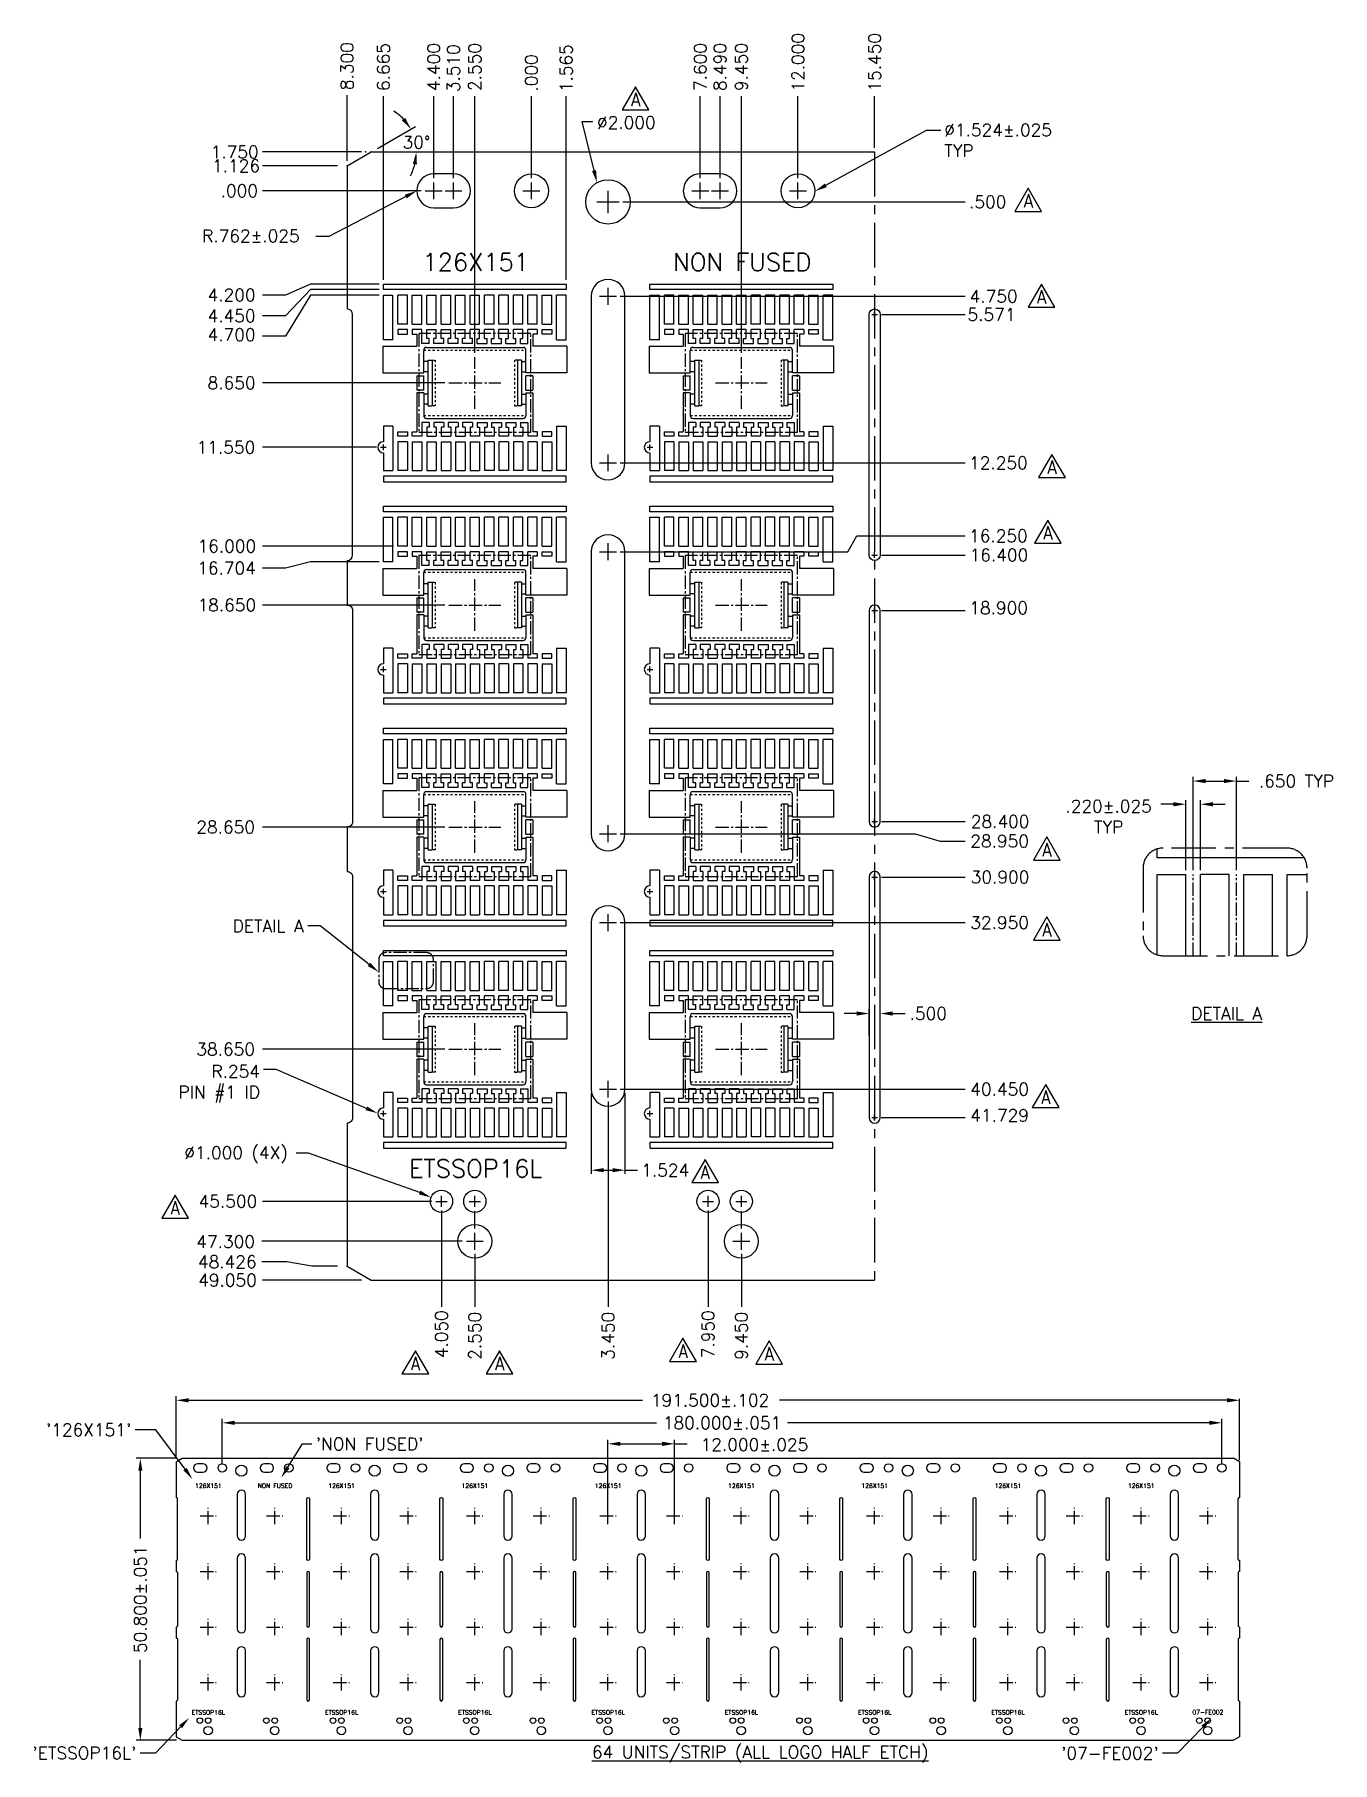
# Model space of a CAD drawing. Extents: x -22.4 to 36.1, y -70.8 to 7.
import ezdxf
from ezdxf.enums import TextEntityAlignment as Align

# ---------------------------------------------------------------- set-up
doc = ezdxf.new("R2010")
doc.units = 0
doc.header["$LTSCALE"] = 0.8
doc.header["$MEASUREMENT"] = 0
for name, pattern in [('CENTER2', [1.125, 0.75, -0.125, 0.125, -0.125]), ('CENTERX2', [4, 2.5, -0.5, 0.5, -0.5]), ('HIDDEN2', [0.1875, 0.125, -0.0625])]:
    doc.linetypes.add(name, pattern=pattern)
doc.layers.add('1', color=7, linetype='Continuous')
doc.layers.add('1D', color=4, linetype='Continuous')
doc.styles.add('ROMANS', font='SIMPLEX', dxfattribs={"width": 0.8, "height": 0.018})
doc.styles.add('SIMPLEX', font='SIMPLEX')

msp = doc.modelspace()

# ---------------------------------------------------------------- texts
at = {"layer": '1D', "color": 2, "style": 'ROMANS', "width": 0.9}
for p in [(4.693, 4.111), (22.371, -0.458), (22.966, -4.775), (23.44, -12.444), (23.253, -15.401), (23.206, -29.672), (23.206, -33.27), (23.159, -40.811), (7.823, -44.186), (-16.038, -45.792), (6.829, -52.244), (10.705, -52.364), (-5.218, -52.806), (-1.429, -52.806)]:
    msp.add_text('A', height=0.6, dxfattribs=at).set_placement(p, align=Align.MIDDLE)
at = {"layer": '1D', "char_height": 0.56, "attachment_point": 5, "rotation": 90, "style": 'SIMPLEX'}
for s, insert in [('\\A1;12.000', (12, 5.787)), ('\\A1;15.450', (15.45, 5.787)), ('\\A1;6.665', (-6.665, 5.573)), ('4.400', (-4.4, 5.573)), ('3.510', (-3.51, 5.52)), ('\\A1;2.550', (-2.55, 5.573)), ('\\A1;1.565', (1.565, 5.52)), ('7.600', (7.6, 5.573)), ('8.490', (8.49, 5.573)), ('\\A1;9.450', (9.45, 5.573)), ('\\A1;.000', (0, 5.307)), ('4.050', (-4.05, -51.485)), ('7.950', (7.95, -51.485))]:
    msp.add_mtext(s, dxfattribs=dict(at, insert=insert))
at = {"layer": '1D', "color": 4, "linetype": 'ByBlock', "char_height": 0.56, "attachment_point": 5, "rotation": 90, "style": 'SIMPLEX'}
for s, insert in [('8.300', (-8.3, 5.611)), ('\\A1;2.550', (-2.55, -51.555)), ('\\A1;3.450', (3.45, -51.555)), ('\\A1;9.450', (9.45, -51.555)), ('50.800±.051', (-17.608, -63.417))]:
    msp.add_mtext(s, dxfattribs=dict(at, insert=insert))
at = {"layer": '1D', "style": 'SIMPLEX'}
for s, insert, char_height, attachment_point in [('%%C2.000', (2.952, 3.351), 0.56, 1), ('\\A1;%%c1.524%%P.025\\PTYP', (18.586, 3.016), 0.56, 1), ('\\A1;.000', (-13.153, 0), 0.56, 5), ('\\A1;.500', (20.545, -0.5), 0.56, 5), ('\\A1;R.762%%P.025', (-14.827, -1.751), 0.56, 1), ('126X151', (-2.508, -3.21), 0.8, 5), ('NON FUSED', (9.492, -3.21), 0.8, 5), ('\\A1;4.200', (-13.5, -4.692), 0.56, 5), ('\\A1;4.750', (20.812, -4.75), 0.56, 5), ('\\A1;4.450', (-13.5, -5.631), 0.56, 5), ('\\A1;5.571', (20.712, -5.571), 0.56, 5), ('\\A1;4.700', (-13.5, -6.481), 0.56, 5), ('\\A1;8.650', (-13.5, -8.65), 0.56, 5), ('11.550', (-13.754, -11.55), 0.56, 5), ('\\A1;12.250', (21.025, -12.25), 0.56, 5), ('\\A1;16.250', (21.025, -15.537), 0.56, 5), ('16.000', (-13.714, -16), 0.56, 5), ('\\A1;16.400', (21.045, -16.4), 0.56, 5), ('\\A1;16.704', (-13.727, -16.986), 0.56, 5), ('\\A1;18.650', (-13.714, -18.65), 0.56, 5), ('\\A1;18.900', (21.034, -18.779), 0.56, 5), ('.650 TYP', (34.441, -26.577), 0.56, 5), ('.220±.025\\PTYP', (25.984, -28.177), 0.56, 5), ('\\A1;28.650', (-13.767, -28.65), 0.56, 5), ('\\A1;28.400', (21.099, -28.4), 0.56, 5), ('\\A1;28.950', (21.079, -29.279), 0.56, 5), ('\\A1;30.900', (21.099, -30.9), 0.56, 5), ('\\A1;32.950', (21.079, -32.95), 0.56, 5), ('\\A1;DETAIL A', (-10.259, -33.381), 0.56, 9), ('\\A1;.500', (17.863, -37.044), 0.56, 5), ('{\\LDETAIL A}', (31.296, -37.044), 0.56, 5), ('\\A1;38.650', (-13.767, -38.65), 0.56, 5), ('\\A1;R.254\\PPIN #1 ID', (-12.221, -41.05), 0.56, 9), ('\\A1;40.450', (21.079, -40.45), 0.56, 5), ('41.729', (21.079, -41.631), 0.56, 5), ('%%c1.000 (4X)', (-10.97, -43.78), 0.56, 9), ('ETSSOP16L', (-2.509, -44.023), 0.8, 5), ('\\A1;1.524', (6.022, -44.098), 0.56, 5), ('\\A1;45.500', (-13.666, -45.5), 0.56, 5), ('\\A1;47.300', (-13.767, -47.317), 0.56, 5), ('ETSSOP16L', (-14.546, -68.51), 0.2, 5), ('ETSSOP16L', (-8.546, -68.51), 0.2, 5), ('ETSSOP16L', (-2.546, -68.51), 0.2, 5), ('ETSSOP16L', (3.454, -68.51), 0.2, 5), ('ETSSOP16L', (9.454, -68.51), 0.2, 5), ('ETSSOP16L', (15.454, -68.51), 0.2, 5), ('ETSSOP16L', (21.454, -68.51), 0.2, 5), ('ETSSOP16L', (27.454, -68.51), 0.2, 5), ('07-FE002', (30.454, -68.499), 0.2, 5), ('{\\L64 UNITS/STRIP (ALL LOGO HALF ETCH)}', (10.297, -70.391), 0.56, 5)]:
    msp.add_mtext(s, dxfattribs=dict(at, insert=insert, char_height=char_height, attachment_point=attachment_point))
at = {"layer": '1D', "color": 4, "linetype": 'ByBlock', "char_height": 0.56, "style": 'SIMPLEX'}
for s, insert, attachment_point in [('30°', (-5.179, 2.185), 5), ('\\A1;1.750', (-13.363, 1.75), 5), ('\\A1;1.126', (-13.296, 1.126), 5), ('\\A1;48.426', (-13.691, -48.226), 5), ('\\A1;49.050', (-13.683, -49.05), 5), ('191.500±.102', (8.04, -54.458), 5), ('180.000±.051', (8.581, -55.473), 5), ("'126X151'", (-18.017, -55.79), 6), ("'NON FUSED'", (-9.712, -56.424), 4), ('12.000±.025', (10.04, -56.456), 5), ("'ETSSOP16L'", (-17.786, -70.34), 6), ("'07-FE002'", (28.238, -70.352), 6)]:
    msp.add_mtext(s, dxfattribs=dict(at, insert=insert, attachment_point=attachment_point))
at = {"layer": '1D', "char_height": 0.2, "attachment_point": 5, "line_spacing_factor": 1.071429, "style": 'SIMPLEX'}
for s, insert in [('126X151', (-14.546, -58.307)), ('NON FUSED', (-11.546, -58.307)), ('126X151', (-8.546, -58.307)), ('126X151', (-2.546, -58.307)), ('126X151', (3.454, -58.307)), ('126X151', (9.454, -58.307)), ('126X151', (15.454, -58.307)), ('126X151', (21.454, -58.307)), ('126X151', (27.454, -58.307))]:
    msp.add_mtext(s, dxfattribs=dict(at, insert=insert))

# ---------------------------------------------------------------- linework, layer by layer
at = {"layer": '1'}
for p, q in [((-8.3, 1.126), (-7.219, 1.75)), ((-7.219, 1.75), (15.45, 1.75)), ((-8.3, 1.126), (-8.3, -5.321)), ((-6.665, -6.704), (-6.665, -4.7)), ((-6.665, -4.7), (-6.235, -4.7)), ((-6.235, -6.704), (-6.235, -4.7)), ((-5.585, -4.7), (-6.015, -4.7)), ((-6.015, -6), (-6.015, -4.7)), ((-5.585, -6), (-5.585, -4.7)), ((-5.365, -6), (-5.365, -4.7)), ((-5.365, -4.7), (-4.935, -4.7)), ((-4.935, -6), (-4.935, -4.7)), ((-4.715, -6), (-4.715, -4.7)), ((-4.715, -4.7), (-4.285, -4.7)), ((-4.285, -6), (-4.285, -4.7)), ((-4.065, -6), (-4.065, -4.7)), ((-4.065, -4.7), (-3.635, -4.7)), ((-3.635, -6), (-3.635, -4.7)), ((-3.415, -6), (-3.415, -4.7)), ((-3.415, -4.7), (-2.985, -4.7)), ((-2.985, -6), (-2.985, -4.7)), ((-2.765, -6), (-2.765, -4.7)), ((-2.765, -4.7), (-2.335, -4.7)), ((-2.335, -6), (-2.335, -4.7)), ((-2.115, -6), (-2.115, -4.7)), ((-1.685, -4.7), (-2.115, -4.7)), ((-1.685, -6), (-1.685, -4.7)), ((-1.465, -6), (-1.465, -4.7)), ((-1.035, -4.7), (-1.465, -4.7)), ((-1.035, -6), (-1.035, -4.7)), ((-0.815, -6), (-0.815, -4.7)), ((-0.385, -4.7), (-0.815, -4.7)), ((-0.385, -6), (-0.385, -4.7)), ((-0.165, -6), (-0.165, -4.7)), ((0.265, -4.7), (-0.165, -4.7)), ((0.265, -6), (0.265, -4.7)), ((0.485, -6), (0.485, -4.7)), ((0.485, -4.7), (0.915, -4.7)), ((0.915, -6), (0.915, -4.7)), ((1.135, -6.704), (1.135, -4.7)), ((1.565, -4.7), (1.135, -4.7)), ((1.565, -6.704), (1.565, -4.7)), ((5.335, -6.704), (5.335, -4.7)), ((5.335, -4.7), (5.765, -4.7)), ((5.765, -6.704), (5.765, -4.7)), ((5.985, -6), (5.985, -4.7)), ((6.415, -4.7), (5.985, -4.7)), ((6.415, -6), (6.415, -4.7)), ((6.635, -6), (6.635, -4.7)), ((6.635, -4.7), (7.065, -4.7)), ((7.065, -6), (7.065, -4.7)), ((7.285, -6), (7.285, -4.7)), ((7.285, -4.7), (7.715, -4.7)), ((7.715, -6), (7.715, -4.7)), ((7.935, -4.7), (8.365, -4.7)), ((7.935, -6), (7.935, -4.7)), ((8.365, -6), (8.365, -4.7)), ((8.585, -6), (8.585, -4.7)), ((8.585, -4.7), (9.015, -4.7)), ((9.015, -6), (9.015, -4.7)), ((9.235, -6), (9.235, -4.7)), ((9.235, -4.7), (9.665, -4.7)), ((9.665, -6), (9.665, -4.7)), ((9.885, -6), (9.885, -4.7)), ((10.315, -4.7), (9.885, -4.7)), ((10.315, -6), (10.315, -4.7)), ((10.535, -6), (10.535, -4.7)), ((10.965, -4.7), (10.535, -4.7)), ((10.965, -6), (10.965, -4.7)), ((11.185, -6), (11.185, -4.7)), ((11.615, -4.7), (11.185, -4.7)), ((11.615, -6), (11.615, -4.7)), ((11.835, -6), (11.835, -4.7)), ((12.265, -4.7), (11.835, -4.7)), ((12.265, -6), (12.265, -4.7)), ((12.485, -6), (12.485, -4.7)), ((12.485, -4.7), (12.915, -4.7)), ((12.915, -6), (12.915, -4.7)), ((13.135, -6.704), (13.135, -4.7)), ((13.565, -4.7), (13.135, -4.7)), ((13.565, -6.704), (13.565, -4.7)), ((-8.05, -16.4), (-8.05, -5.571)), ((-5.585, -6), (-6.015, -6)), ((-5.365, -6), (-4.935, -6)), ((-4.715, -6), (-4.285, -6)), ((-4.065, -6), (-3.635, -6)), ((-3.415, -6), (-2.985, -6)), ((-2.765, -6), (-2.335, -6)), ((-1.685, -6), (-2.115, -6)), ((-1.035, -6), (-1.465, -6)), ((-0.385, -6), (-0.815, -6)), ((0.265, -6), (-0.165, -6)), ((0.485, -6), (0.915, -6)), ((6.415, -6), (5.985, -6)), ((6.635, -6), (7.065, -6)), ((7.285, -6), (7.715, -6)), ((7.935, -6), (8.365, -6)), ((8.585, -6), (9.015, -6)), ((9.235, -6), (9.665, -6)), ((10.315, -6), (9.885, -6)), ((10.965, -6), (10.535, -6)), ((11.615, -6), (11.185, -6)), ((12.265, -6), (11.835, -6)), ((12.485, -6), (12.915, -6)), ((-6.697, -7), (-5.162, -7)), ((-6.697, -7), (-6.697, -8.2)), ((-6.235, -6.704), (-6.665, -6.704)), ((-5.365, -6.25), (-5.365, -6.45)), ((-4.935, -6.25), (-5.365, -6.25)), ((-5.365, -6.45), (-5.162, -6.45)), ((-5.162, -6.45), (-5.162, -7)), ((-4.935, -6.87), (-4.935, -6.25)), ((-4.6, -6.87), (-4.935, -6.87)), ((-4.715, -6.65), (-4.715, -6.25)), ((-4.715, -6.25), (-4.285, -6.25)), ((-4.6, -6.65), (-4.715, -6.65)), ((-4.6, -6.87), (-4.6, -6.65)), ((-4.4, -6.87), (-4.4, -6.65)), ((-4.285, -6.65), (-4.4, -6.65)), ((-3.95, -6.87), (-4.4, -6.87)), ((-4.285, -6.65), (-4.285, -6.25)), ((-4.065, -6.65), (-4.065, -6.25)), ((-4.065, -6.25), (-3.635, -6.25)), ((-3.95, -6.65), (-4.065, -6.65)), ((-3.95, -6.87), (-3.95, -6.65)), ((-3.75, -6.87), (-3.75, -6.65)), ((-3.635, -6.65), (-3.75, -6.65)), ((-3.3, -6.87), (-3.75, -6.87)), ((-3.635, -6.65), (-3.635, -6.25)), ((-3.415, -6.65), (-3.415, -6.25)), ((-3.415, -6.25), (-2.985, -6.25)), ((-3.3, -6.65), (-3.415, -6.65)), ((-3.3, -6.87), (-3.3, -6.65)), ((-2.985, -6.65), (-3.1, -6.65)), ((-3.1, -6.87), (-3.1, -6.65)), ((-2.65, -6.87), (-3.1, -6.87)), ((-2.985, -6.65), (-2.985, -6.25)), ((-2.765, -6.65), (-2.765, -6.25)), ((-2.335, -6.25), (-2.765, -6.25)), ((-2.65, -6.65), (-2.765, -6.65)), ((-2.65, -6.87), (-2.65, -6.65)), ((-2.45, -6.87), (-2.45, -6.65)), ((-2.45, -6.65), (-2.335, -6.65)), ((-2.45, -6.87), (-2, -6.87)), ((-2.335, -6.65), (-2.335, -6.25)), ((-2.115, -6.65), (-2.115, -6.25)), ((-1.685, -6.25), (-2.115, -6.25)), ((-2.115, -6.65), (-2, -6.65)), ((-2, -6.87), (-2, -6.65)), ((-1.8, -6.87), (-1.8, -6.65)), ((-1.8, -6.65), (-1.685, -6.65)), ((-1.8, -6.87), (-1.35, -6.87)), ((-1.685, -6.65), (-1.685, -6.25)), ((-1.465, -6.65), (-1.465, -6.25)), ((-1.035, -6.25), (-1.465, -6.25)), ((-1.465, -6.65), (-1.35, -6.65)), ((-1.35, -6.87), (-1.35, -6.65)), ((-1.15, -6.65), (-1.035, -6.65)), ((-1.15, -6.87), (-1.15, -6.65)), ((-1.15, -6.87), (-0.7, -6.87)), ((-1.035, -6.65), (-1.035, -6.25)), ((-0.815, -6.65), (-0.815, -6.25)), ((-0.385, -6.25), (-0.815, -6.25)), ((-0.815, -6.65), (-0.7, -6.65)), ((-0.7, -6.87), (-0.7, -6.65)), ((-0.5, -6.65), (-0.385, -6.65)), ((-0.5, -6.87), (-0.5, -6.65)), ((-0.5, -6.87), (-0.165, -6.87)), ((-0.385, -6.65), (-0.385, -6.25)), ((-0.165, -6.87), (-0.165, -6.25)), ((0.265, -6.25), (-0.165, -6.25)), ((0.062, -6.45), (0.062, -7)), ((0.265, -6.45), (0.062, -6.45)), ((1.597, -7), (0.062, -7)), ((0.265, -6.25), (0.265, -6.45)), ((1.135, -6.704), (1.565, -6.704)), ((1.597, -7), (1.597, -8.2)), ((5.303, -7), (6.838, -7)), ((5.303, -7), (5.303, -8.2)), ((5.765, -6.704), (5.335, -6.704)), ((6.635, -6.25), (6.635, -6.45)), ((7.065, -6.25), (6.635, -6.25)), ((6.635, -6.45), (6.838, -6.45)), ((6.838, -6.45), (6.838, -7)), ((7.065, -6.87), (7.065, -6.25)), ((7.4, -6.87), (7.065, -6.87)), ((7.285, -6.65), (7.285, -6.25)), ((7.285, -6.25), (7.715, -6.25)), ((7.4, -6.65), (7.285, -6.65)), ((7.4, -6.87), (7.4, -6.65)), ((7.6, -6.87), (7.6, -6.65)), ((7.715, -6.65), (7.6, -6.65)), ((8.05, -6.87), (7.6, -6.87)), ((7.715, -6.65), (7.715, -6.25)), ((7.935, -6.65), (7.935, -6.25)), ((7.935, -6.25), (8.365, -6.25)), ((8.05, -6.65), (7.935, -6.65)), ((8.05, -6.87), (8.05, -6.65)), ((8.25, -6.87), (8.25, -6.65)), ((8.365, -6.65), (8.25, -6.65)), ((8.7, -6.87), (8.25, -6.87)), ((8.365, -6.65), (8.365, -6.25)), ((8.585, -6.65), (8.585, -6.25)), ((8.585, -6.25), (9.015, -6.25)), ((8.7, -6.65), (8.585, -6.65)), ((8.7, -6.87), (8.7, -6.65)), ((9.015, -6.65), (8.9, -6.65)), ((8.9, -6.87), (8.9, -6.65)), ((9.35, -6.87), (8.9, -6.87)), ((9.015, -6.65), (9.015, -6.25)), ((9.235, -6.65), (9.235, -6.25)), ((9.665, -6.25), (9.235, -6.25)), ((9.35, -6.65), (9.235, -6.65)), ((9.35, -6.87), (9.35, -6.65)), ((9.55, -6.87), (9.55, -6.65)), ((9.55, -6.65), (9.665, -6.65)), ((9.55, -6.87), (10, -6.87)), ((9.665, -6.65), (9.665, -6.25)), ((9.885, -6.65), (9.885, -6.25)), ((10.315, -6.25), (9.885, -6.25)), ((9.885, -6.65), (10, -6.65)), ((10, -6.87), (10, -6.65)), ((10.2, -6.87), (10.2, -6.65)), ((10.2, -6.65), (10.315, -6.65)), ((10.2, -6.87), (10.65, -6.87)), ((10.315, -6.65), (10.315, -6.25)), ((10.535, -6.65), (10.535, -6.25)), ((10.965, -6.25), (10.535, -6.25)), ((10.535, -6.65), (10.65, -6.65)), ((10.65, -6.87), (10.65, -6.65)), ((10.85, -6.65), (10.965, -6.65)), ((10.85, -6.87), (10.85, -6.65)), ((10.85, -6.87), (11.3, -6.87)), ((10.965, -6.65), (10.965, -6.25)), ((11.185, -6.65), (11.185, -6.25)), ((11.615, -6.25), (11.185, -6.25)), ((11.185, -6.65), (11.3, -6.65)), ((11.3, -6.87), (11.3, -6.65)), ((11.5, -6.65), (11.615, -6.65)), ((11.5, -6.87), (11.5, -6.65)), ((11.5, -6.87), (11.835, -6.87)), ((11.615, -6.65), (11.615, -6.25)), ((11.835, -6.87), (11.835, -6.25)), ((12.265, -6.25), (11.835, -6.25)), ((12.062, -6.45), (12.062, -7)), ((12.265, -6.45), (12.062, -6.45)), ((13.597, -7), (12.062, -7)), ((12.265, -6.25), (12.265, -6.45)), ((13.135, -6.704), (13.565, -6.704)), ((13.597, -7), (13.597, -8.2)), ((-4.85, -8.2), (-4.85, -7.19)), ((-4.724, -7.05), (-0.377, -7.05)), ((-4.648, -9.68), (-4.648, -7.62)), ((-4.648, -7.62), (-4.467, -7.62)), ((-4.467, -7.62), (-4.467, -9.68)), ((-0.633, -7.62), (-0.633, -9.68)), ((-0.453, -7.62), (-0.633, -7.62)), ((-0.453, -7.62), (-0.453, -9.68)), ((-0.25, -7.19), (-0.25, -7.177)), ((-0.25, -8.2), (-0.25, -7.19)), ((7.15, -8.2), (7.15, -7.19)), ((7.276, -7.05), (11.623, -7.05)), ((7.353, -9.68), (7.353, -7.62)), ((7.353, -7.62), (7.533, -7.62)), ((7.533, -7.62), (7.533, -9.68)), ((11.367, -7.62), (11.367, -9.68)), ((11.548, -7.62), (11.367, -7.62)), ((11.548, -7.62), (11.548, -9.68)), ((11.75, -7.19), (11.75, -7.177)), ((11.75, -8.2), (11.75, -7.19)), ((-6.697, -8.2), (-4.85, -8.2)), ((-5.162, -8.327), (-4.85, -8.327)), ((-5.162, -8.327), (-5.162, -8.973)), ((-4.85, -8.973), (-4.85, -8.327)), ((1.597, -8.2), (-0.25, -8.2)), ((-0.25, -8.973), (-0.25, -8.327)), ((0.062, -8.327), (-0.25, -8.327)), ((0.062, -8.327), (0.062, -8.973)), ((5.303, -8.2), (7.15, -8.2)), ((6.838, -8.327), (7.15, -8.327)), ((6.838, -8.327), (6.838, -8.973)), ((7.15, -8.973), (7.15, -8.327)), ((13.597, -8.2), (11.75, -8.2)), ((11.75, -8.973), (11.75, -8.327)), ((12.062, -8.327), (11.75, -8.327)), ((12.062, -8.327), (12.062, -8.973)), ((-4.85, -8.973), (-5.162, -8.973)), ((-5.162, -9.1), (-5.162, -10.85)), ((-4.85, -9.1), (-5.162, -9.1)), ((-4.85, -9.1), (-4.85, -10.11)), ((-0.25, -8.973), (0.062, -8.973)), ((-0.25, -9.1), (-0.25, -10.11)), ((-0.25, -9.1), (0.062, -9.1)), ((0.062, -9.1), (0.062, -10.85)), ((7.15, -8.973), (6.838, -8.973)), ((6.838, -9.1), (6.838, -10.85)), ((7.15, -9.1), (6.838, -9.1)), ((7.15, -9.1), (7.15, -10.11)), ((11.75, -8.973), (12.062, -8.973)), ((11.75, -9.1), (11.75, -10.11)), ((11.75, -9.1), (12.062, -9.1)), ((12.062, -9.1), (12.062, -10.85)), ((-4.648, -9.68), (-4.467, -9.68)), ((-0.453, -9.68), (-0.633, -9.68)), ((7.353, -9.68), (7.533, -9.68)), ((11.548, -9.68), (11.367, -9.68)), ((-6.665, -10.596), (-6.665, -11.296)), ((-6.235, -10.596), (-6.665, -10.596)), ((-6.235, -10.596), (-6.235, -12.6)), ((-5.365, -11.05), (-5.365, -10.85)), ((-5.365, -10.85), (-5.162, -10.85)), ((-4.935, -10.43), (-4.935, -11.05)), ((-4.6, -10.43), (-4.935, -10.43)), ((-4.724, -10.25), (-0.376, -10.25)), ((-4.715, -10.65), (-4.715, -11.05)), ((-4.6, -10.65), (-4.715, -10.65)), ((-4.6, -10.43), (-4.6, -10.65)), ((-4.4, -10.43), (-4.4, -10.65)), ((-3.95, -10.43), (-4.4, -10.43)), ((-4.285, -10.65), (-4.4, -10.65)), ((-4.285, -10.65), (-4.285, -11.05)), ((-4.065, -10.65), (-4.065, -11.05)), ((-3.95, -10.65), (-4.065, -10.65)), ((-3.95, -10.43), (-3.95, -10.65)), ((-3.75, -10.43), (-3.75, -10.65)), ((-3.3, -10.43), (-3.75, -10.43)), ((-3.635, -10.65), (-3.75, -10.65)), ((-3.635, -10.65), (-3.635, -11.05)), ((-3.415, -10.65), (-3.415, -11.05)), ((-3.3, -10.65), (-3.415, -10.65)), ((-3.3, -10.43), (-3.3, -10.65)), ((-3.1, -10.43), (-3.1, -10.65)), ((-2.65, -10.43), (-3.1, -10.43)), ((-2.985, -10.65), (-3.1, -10.65)), ((-2.985, -10.65), (-2.985, -11.05)), ((-2.65, -10.65), (-2.765, -10.65)), ((-2.765, -10.65), (-2.765, -11.05)), ((-2.65, -10.43), (-2.65, -10.65)), ((-2.45, -10.43), (-2.45, -10.65)), ((-2.45, -10.43), (-2, -10.43)), ((-2.45, -10.65), (-2.335, -10.65)), ((-2.335, -10.65), (-2.335, -11.05)), ((-2.115, -10.65), (-2.115, -11.05)), ((-2.115, -10.65), (-2, -10.65)), ((-2, -10.43), (-2, -10.65)), ((-1.8, -10.43), (-1.35, -10.43)), ((-1.8, -10.43), (-1.8, -10.65)), ((-1.8, -10.65), (-1.685, -10.65)), ((-1.685, -10.65), (-1.685, -11.05)), ((-1.465, -10.65), (-1.35, -10.65)), ((-1.465, -10.65), (-1.465, -11.05)), ((-1.35, -10.43), (-1.35, -10.65)), ((-1.15, -10.43), (-0.7, -10.43)), ((-1.15, -10.43), (-1.15, -10.65)), ((-1.15, -10.65), (-1.035, -10.65)), ((-1.035, -10.65), (-1.035, -11.05)), ((-0.815, -10.65), (-0.7, -10.65)), ((-0.815, -10.65), (-0.815, -11.05)), ((-0.7, -10.43), (-0.7, -10.65)), ((-0.5, -10.43), (-0.5, -10.65)), ((-0.5, -10.43), (-0.165, -10.43)), ((-0.5, -10.65), (-0.385, -10.65)), ((-0.385, -10.65), (-0.385, -11.05)), ((-0.165, -10.43), (-0.165, -11.05)), ((0.265, -10.85), (0.062, -10.85)), ((0.265, -10.85), (0.265, -11.05)), ((1.135, -10.596), (1.135, -12.6)), ((1.135, -10.596), (1.565, -10.596)), ((1.565, -10.596), (1.565, -12.6)), ((5.765, -10.596), (5.335, -10.596)), ((5.335, -10.596), (5.335, -11.296)), ((5.765, -10.596), (5.765, -12.6)), ((6.635, -11.05), (6.635, -10.85)), ((6.635, -10.85), (6.838, -10.85)), ((7.065, -10.43), (7.065, -11.05)), ((7.4, -10.43), (7.065, -10.43)), ((7.276, -10.25), (11.624, -10.25)), ((7.285, -10.65), (7.285, -11.05)), ((7.4, -10.65), (7.285, -10.65)), ((7.4, -10.43), (7.4, -10.65)), ((7.6, -10.43), (7.6, -10.65)), ((8.05, -10.43), (7.6, -10.43)), ((7.715, -10.65), (7.6, -10.65)), ((7.715, -10.65), (7.715, -11.05)), ((7.935, -10.65), (7.935, -11.05)), ((8.05, -10.65), (7.935, -10.65)), ((8.05, -10.43), (8.05, -10.65)), ((8.25, -10.43), (8.25, -10.65)), ((8.7, -10.43), (8.25, -10.43)), ((8.365, -10.65), (8.25, -10.65)), ((8.365, -10.65), (8.365, -11.05)), ((8.585, -10.65), (8.585, -11.05)), ((8.7, -10.65), (8.585, -10.65)), ((8.7, -10.43), (8.7, -10.65)), ((8.9, -10.43), (8.9, -10.65)), ((9.35, -10.43), (8.9, -10.43)), ((9.015, -10.65), (8.9, -10.65)), ((9.015, -10.65), (9.015, -11.05)), ((9.35, -10.65), (9.235, -10.65)), ((9.235, -10.65), (9.235, -11.05)), ((9.35, -10.43), (9.35, -10.65)), ((9.55, -10.43), (9.55, -10.65)), ((9.55, -10.43), (10, -10.43)), ((9.55, -10.65), (9.665, -10.65)), ((9.665, -10.65), (9.665, -11.05)), ((9.885, -10.65), (9.885, -11.05)), ((9.885, -10.65), (10, -10.65)), ((10, -10.43), (10, -10.65)), ((10.2, -10.43), (10.65, -10.43)), ((10.2, -10.43), (10.2, -10.65)), ((10.2, -10.65), (10.315, -10.65)), ((10.315, -10.65), (10.315, -11.05)), ((10.535, -10.65), (10.65, -10.65)), ((10.535, -10.65), (10.535, -11.05)), ((10.65, -10.43), (10.65, -10.65)), ((10.85, -10.43), (11.3, -10.43)), ((10.85, -10.43), (10.85, -10.65)), ((10.85, -10.65), (10.965, -10.65)), ((10.965, -10.65), (10.965, -11.05)), ((11.185, -10.65), (11.3, -10.65)), ((11.185, -10.65), (11.185, -11.05)), ((11.3, -10.43), (11.3, -10.65)), ((11.5, -10.43), (11.5, -10.65)), ((11.5, -10.43), (11.835, -10.43)), ((11.5, -10.65), (11.615, -10.65)), ((11.615, -10.65), (11.615, -11.05)), ((11.835, -10.43), (11.835, -11.05)), ((12.265, -10.85), (12.062, -10.85)), ((12.265, -10.85), (12.265, -11.05)), ((13.135, -10.596), (13.135, -12.6)), ((13.135, -10.596), (13.565, -10.596)), ((13.565, -10.596), (13.565, -12.6)), ((-5.585, -11.3), (-6.015, -11.3)), ((-6.015, -11.3), (-6.015, -12.6)), ((-5.585, -11.3), (-5.585, -12.6)), ((-4.935, -11.05), (-5.365, -11.05)), ((-5.365, -11.3), (-5.365, -12.6)), ((-5.365, -11.3), (-4.935, -11.3)), ((-4.935, -11.3), (-4.935, -12.6)), ((-4.715, -11.05), (-4.285, -11.05)), ((-4.715, -11.3), (-4.715, -12.6)), ((-4.715, -11.3), (-4.285, -11.3)), ((-4.285, -11.3), (-4.285, -12.6)), ((-4.065, -11.05), (-3.635, -11.05)), ((-4.065, -11.3), (-4.065, -12.6)), ((-4.065, -11.3), (-3.635, -11.3)), ((-3.635, -11.3), (-3.635, -12.6)), ((-3.415, -11.05), (-2.985, -11.05)), ((-3.415, -11.3), (-3.415, -12.6)), ((-3.415, -11.3), (-2.985, -11.3)), ((-2.985, -11.3), (-2.985, -12.6)), ((-2.335, -11.05), (-2.765, -11.05)), ((-2.765, -11.3), (-2.335, -11.3)), ((-2.765, -11.3), (-2.765, -12.6)), ((-2.335, -11.3), (-2.335, -12.6)), ((-1.685, -11.05), (-2.115, -11.05)), ((-2.115, -11.3), (-2.115, -12.6)), ((-1.685, -11.3), (-2.115, -11.3)), ((-1.685, -11.3), (-1.685, -12.6)), ((-1.035, -11.05), (-1.465, -11.05)), ((-1.465, -11.3), (-1.465, -12.6)), ((-1.035, -11.3), (-1.465, -11.3)), ((-1.035, -11.3), (-1.035, -12.6)), ((-0.385, -11.05), (-0.815, -11.05)), ((-0.815, -11.3), (-0.815, -12.6)), ((-0.385, -11.3), (-0.815, -11.3)), ((-0.385, -11.3), (-0.385, -12.6)), ((0.265, -11.05), (-0.165, -11.05)), ((-0.165, -11.3), (-0.165, -12.6)), ((0.265, -11.3), (-0.165, -11.3)), ((0.265, -11.3), (0.265, -12.6)), ((0.485, -11.3), (0.485, -12.6)), ((0.485, -11.3), (0.915, -11.3)), ((0.915, -11.3), (0.915, -12.6)), ((5.985, -11.3), (5.985, -12.6)), ((6.415, -11.3), (5.985, -11.3)), ((6.415, -11.3), (6.415, -12.6)), ((7.065, -11.05), (6.635, -11.05)), ((6.635, -11.3), (6.635, -12.6)), ((6.635, -11.3), (7.065, -11.3)), ((7.065, -11.3), (7.065, -12.6)), ((7.285, -11.05), (7.715, -11.05)), ((7.285, -11.3), (7.285, -12.6)), ((7.285, -11.3), (7.715, -11.3)), ((7.715, -11.3), (7.715, -12.6)), ((7.935, -11.05), (8.365, -11.05)), ((7.935, -11.3), (8.365, -11.3)), ((7.935, -11.3), (7.935, -12.6)), ((8.365, -11.3), (8.365, -12.6)), ((8.585, -11.05), (9.015, -11.05)), ((8.585, -11.3), (8.585, -12.6)), ((8.585, -11.3), (9.015, -11.3)), ((9.015, -11.3), (9.015, -12.6)), ((9.665, -11.05), (9.235, -11.05)), ((9.235, -11.3), (9.235, -12.6)), ((9.235, -11.3), (9.665, -11.3)), ((9.665, -11.3), (9.665, -12.6)), ((10.315, -11.05), (9.885, -11.05)), ((9.885, -11.3), (9.885, -12.6)), ((10.315, -11.3), (9.885, -11.3)), ((10.315, -11.3), (10.315, -12.6)), ((10.965, -11.05), (10.535, -11.05)), ((10.535, -11.3), (10.535, -12.6)), ((10.965, -11.3), (10.535, -11.3)), ((10.965, -11.3), (10.965, -12.6)), ((11.615, -11.05), (11.185, -11.05)), ((11.615, -11.3), (11.185, -11.3)), ((11.185, -11.3), (11.185, -12.6)), ((11.615, -11.3), (11.615, -12.6)), ((12.265, -11.05), (11.835, -11.05)), ((11.835, -11.3), (11.835, -12.6)), ((12.265, -11.3), (11.835, -11.3)), ((12.265, -11.3), (12.265, -12.6)), ((12.485, -11.3), (12.485, -12.6)), ((12.485, -11.3), (12.915, -11.3)), ((12.915, -11.3), (12.915, -12.6)), ((-6.665, -11.804), (-6.665, -12.6)), ((5.335, -11.804), (5.335, -12.6)), ((-6.665, -12.6), (-6.235, -12.6)), ((-5.585, -12.6), (-6.015, -12.6)), ((-5.365, -12.6), (-4.935, -12.6)), ((-4.715, -12.6), (-4.285, -12.6)), ((-4.065, -12.6), (-3.635, -12.6)), ((-3.415, -12.6), (-2.985, -12.6)), ((-2.765, -12.6), (-2.335, -12.6)), ((-1.685, -12.6), (-2.115, -12.6)), ((-1.035, -12.6), (-1.465, -12.6)), ((-0.385, -12.6), (-0.815, -12.6)), ((0.265, -12.6), (-0.165, -12.6)), ((0.485, -12.6), (0.915, -12.6)), ((1.565, -12.6), (1.135, -12.6)), ((5.335, -12.6), (5.765, -12.6)), ((6.415, -12.6), (5.985, -12.6)), ((6.635, -12.6), (7.065, -12.6)), ((7.285, -12.6), (7.715, -12.6)), ((7.935, -12.6), (8.365, -12.6)), ((8.585, -12.6), (9.015, -12.6)), ((9.235, -12.6), (9.665, -12.6)), ((10.315, -12.6), (9.885, -12.6)), ((10.965, -12.6), (10.535, -12.6)), ((11.615, -12.6), (11.185, -12.6)), ((12.265, -12.6), (11.835, -12.6)), ((12.485, -12.6), (12.915, -12.6)), ((13.565, -12.6), (13.135, -12.6)), ((-6.665, -14.7), (-6.235, -14.7)), ((-6.665, -16.704), (-6.665, -14.7)), ((-6.235, -16.704), (-6.235, -14.7)), ((-5.585, -14.7), (-6.015, -14.7)), ((-6.015, -16), (-6.015, -14.7)), ((-5.585, -16), (-5.585, -14.7)), ((-5.365, -14.7), (-4.935, -14.7)), ((-5.365, -16), (-5.365, -14.7)), ((-4.935, -16), (-4.935, -14.7)), ((-4.715, -14.7), (-4.285, -14.7)), ((-4.715, -16), (-4.715, -14.7)), ((-4.285, -16), (-4.285, -14.7)), ((-4.065, -14.7), (-3.635, -14.7)), ((-4.065, -16), (-4.065, -14.7)), ((-3.635, -16), (-3.635, -14.7)), ((-3.415, -14.7), (-2.985, -14.7)), ((-3.415, -16), (-3.415, -14.7)), ((-2.985, -16), (-2.985, -14.7)), ((-2.765, -14.7), (-2.335, -14.7)), ((-2.765, -16), (-2.765, -14.7)), ((-2.335, -16), (-2.335, -14.7)), ((-1.685, -14.7), (-2.115, -14.7)), ((-2.115, -16), (-2.115, -14.7)), ((-1.685, -16), (-1.685, -14.7)), ((-1.035, -14.7), (-1.465, -14.7)), ((-1.465, -16), (-1.465, -14.7)), ((-1.035, -16), (-1.035, -14.7)), ((-0.385, -14.7), (-0.815, -14.7)), ((-0.815, -16), (-0.815, -14.7)), ((-0.385, -16), (-0.385, -14.7)), ((0.265, -14.7), (-0.165, -14.7)), ((-0.165, -16), (-0.165, -14.7)), ((0.265, -16), (0.265, -14.7)), ((0.485, -14.7), (0.915, -14.7)), ((0.485, -16), (0.485, -14.7)), ((0.915, -16), (0.915, -14.7)), ((1.565, -14.7), (1.135, -14.7)), ((1.135, -16.704), (1.135, -14.7)), ((1.565, -16.704), (1.565, -14.7)), ((5.335, -14.7), (5.765, -14.7)), ((5.335, -16.704), (5.335, -14.7)), ((5.765, -16.704), (5.765, -14.7)), ((6.415, -14.7), (5.985, -14.7)), ((5.985, -16), (5.985, -14.7)), ((6.415, -16), (6.415, -14.7)), ((6.635, -14.7), (7.065, -14.7)), ((6.635, -16), (6.635, -14.7)), ((7.065, -16), (7.065, -14.7)), ((7.285, -14.7), (7.715, -14.7)), ((7.285, -16), (7.285, -14.7)), ((7.715, -16), (7.715, -14.7)), ((7.935, -14.7), (8.365, -14.7)), ((7.935, -16), (7.935, -14.7)), ((8.365, -16), (8.365, -14.7)), ((8.585, -14.7), (9.015, -14.7)), ((8.585, -16), (8.585, -14.7)), ((9.015, -16), (9.015, -14.7)), ((9.235, -14.7), (9.665, -14.7)), ((9.235, -16), (9.235, -14.7)), ((9.665, -16), (9.665, -14.7)), ((10.315, -14.7), (9.885, -14.7)), ((9.885, -16), (9.885, -14.7)), ((10.315, -16), (10.315, -14.7)), ((10.965, -14.7), (10.535, -14.7)), ((10.535, -16), (10.535, -14.7)), ((10.965, -16), (10.965, -14.7)), ((11.615, -14.7), (11.185, -14.7)), ((11.185, -16), (11.185, -14.7)), ((11.615, -16), (11.615, -14.7)), ((12.265, -14.7), (11.835, -14.7)), ((11.835, -16), (11.835, -14.7)), ((12.265, -16), (12.265, -14.7)), ((12.485, -14.7), (12.915, -14.7)), ((12.485, -16), (12.485, -14.7)), ((12.915, -16), (12.915, -14.7)), ((13.565, -14.7), (13.135, -14.7)), ((13.135, -16.704), (13.135, -14.7)), ((13.565, -16.704), (13.565, -14.7)), ((-5.585, -16), (-6.015, -16)), ((-5.365, -16), (-4.935, -16)), ((-5.365, -16.25), (-5.365, -16.45)), ((-4.935, -16.25), (-5.365, -16.25)), ((-4.935, -16.87), (-4.935, -16.25)), ((-4.715, -16), (-4.285, -16)), ((-4.715, -16.65), (-4.715, -16.25)), ((-4.715, -16.25), (-4.285, -16.25)), ((-4.285, -16.65), (-4.285, -16.25)), ((-4.065, -16), (-3.635, -16)), ((-4.065, -16.65), (-4.065, -16.25)), ((-4.065, -16.25), (-3.635, -16.25)), ((-3.635, -16.65), (-3.635, -16.25)), ((-3.415, -16), (-2.985, -16)), ((-3.415, -16.65), (-3.415, -16.25)), ((-3.415, -16.25), (-2.985, -16.25)), ((-2.985, -16.65), (-2.985, -16.25)), ((-2.765, -16), (-2.335, -16)), ((-2.765, -16.65), (-2.765, -16.25)), ((-2.335, -16.25), (-2.765, -16.25)), ((-2.335, -16.65), (-2.335, -16.25)), ((-1.685, -16), (-2.115, -16)), ((-2.115, -16.65), (-2.115, -16.25)), ((-1.685, -16.25), (-2.115, -16.25)), ((-1.685, -16.65), (-1.685, -16.25)), ((-1.035, -16), (-1.465, -16)), ((-1.465, -16.65), (-1.465, -16.25)), ((-1.035, -16.25), (-1.465, -16.25)), ((-1.035, -16.65), (-1.035, -16.25)), ((-0.385, -16), (-0.815, -16)), ((-0.815, -16.65), (-0.815, -16.25)), ((-0.385, -16.25), (-0.815, -16.25)), ((-0.385, -16.65), (-0.385, -16.25)), ((0.265, -16), (-0.165, -16)), ((-0.165, -16.87), (-0.165, -16.25)), ((0.265, -16.25), (-0.165, -16.25)), ((0.265, -16.25), (0.265, -16.45)), ((0.485, -16), (0.915, -16)), ((6.415, -16), (5.985, -16)), ((6.635, -16), (7.065, -16)), ((6.635, -16.25), (6.635, -16.45)), ((7.065, -16.25), (6.635, -16.25)), ((7.065, -16.87), (7.065, -16.25)), ((7.285, -16), (7.715, -16)), ((7.285, -16.65), (7.285, -16.25)), ((7.285, -16.25), (7.715, -16.25)), ((7.715, -16.65), (7.715, -16.25)), ((7.935, -16), (8.365, -16)), ((7.935, -16.65), (7.935, -16.25)), ((7.935, -16.25), (8.365, -16.25)), ((8.365, -16.65), (8.365, -16.25)), ((8.585, -16), (9.015, -16)), ((8.585, -16.65), (8.585, -16.25)), ((8.585, -16.25), (9.015, -16.25)), ((9.015, -16.65), (9.015, -16.25)), ((9.235, -16), (9.665, -16)), ((9.235, -16.65), (9.235, -16.25)), ((9.665, -16.25), (9.235, -16.25)), ((9.665, -16.65), (9.665, -16.25)), ((10.315, -16), (9.885, -16)), ((9.885, -16.65), (9.885, -16.25)), ((10.315, -16.25), (9.885, -16.25)), ((10.315, -16.65), (10.315, -16.25)), ((10.965, -16), (10.535, -16)), ((10.535, -16.65), (10.535, -16.25)), ((10.965, -16.25), (10.535, -16.25)), ((10.965, -16.65), (10.965, -16.25)), ((11.615, -16), (11.185, -16)), ((11.185, -16.65), (11.185, -16.25)), ((11.615, -16.25), (11.185, -16.25)), ((11.615, -16.65), (11.615, -16.25)), ((12.265, -16), (11.835, -16)), ((11.835, -16.87), (11.835, -16.25)), ((12.265, -16.25), (11.835, -16.25)), ((12.265, -16.25), (12.265, -16.45)), ((12.485, -16), (12.915, -16)), ((-8.3, -16.65), (-8.3, -18.65)), ((-6.697, -17), (-5.162, -17)), ((-6.697, -17), (-6.697, -18.2)), ((-6.235, -16.704), (-6.665, -16.704)), ((-5.365, -16.45), (-5.162, -16.45)), ((-5.162, -16.45), (-5.162, -17)), ((-4.6, -16.87), (-4.935, -16.87)), ((-4.724, -17.05), (-0.377, -17.05)), ((-4.6, -16.65), (-4.715, -16.65)), ((-4.6, -16.87), (-4.6, -16.65)), ((-4.4, -16.87), (-4.4, -16.65)), ((-4.285, -16.65), (-4.4, -16.65)), ((-3.95, -16.87), (-4.4, -16.87)), ((-3.95, -16.65), (-4.065, -16.65)), ((-3.95, -16.87), (-3.95, -16.65)), ((-3.75, -16.87), (-3.75, -16.65)), ((-3.635, -16.65), (-3.75, -16.65)), ((-3.3, -16.87), (-3.75, -16.87)), ((-3.3, -16.65), (-3.415, -16.65)), ((-3.3, -16.87), (-3.3, -16.65)), ((-2.985, -16.65), (-3.1, -16.65)), ((-3.1, -16.87), (-3.1, -16.65)), ((-2.65, -16.87), (-3.1, -16.87)), ((-2.65, -16.65), (-2.765, -16.65)), ((-2.65, -16.87), (-2.65, -16.65)), ((-2.45, -16.87), (-2.45, -16.65)), ((-2.45, -16.65), (-2.335, -16.65)), ((-2.45, -16.87), (-2, -16.87)), ((-2.115, -16.65), (-2, -16.65)), ((-2, -16.87), (-2, -16.65)), ((-1.8, -16.87), (-1.8, -16.65)), ((-1.8, -16.65), (-1.685, -16.65)), ((-1.8, -16.87), (-1.35, -16.87)), ((-1.465, -16.65), (-1.35, -16.65)), ((-1.35, -16.87), (-1.35, -16.65)), ((-1.15, -16.65), (-1.035, -16.65)), ((-1.15, -16.87), (-1.15, -16.65)), ((-1.15, -16.87), (-0.7, -16.87)), ((-0.815, -16.65), (-0.7, -16.65)), ((-0.7, -16.87), (-0.7, -16.65)), ((-0.5, -16.65), (-0.385, -16.65)), ((-0.5, -16.87), (-0.5, -16.65)), ((-0.5, -16.87), (-0.165, -16.87)), ((0.062, -16.45), (0.062, -17)), ((0.265, -16.45), (0.062, -16.45)), ((1.597, -17), (0.062, -17)), ((1.135, -16.704), (1.565, -16.704)), ((1.597, -17), (1.597, -18.2)), ((5.303, -17), (6.838, -17)), ((5.303, -17), (5.303, -18.2)), ((5.765, -16.704), (5.335, -16.704)), ((6.635, -16.45), (6.838, -16.45)), ((6.838, -16.45), (6.838, -17)), ((7.4, -16.87), (7.065, -16.87)), ((7.276, -17.05), (11.623, -17.05)), ((7.4, -16.65), (7.285, -16.65)), ((7.4, -16.87), (7.4, -16.65)), ((7.6, -16.87), (7.6, -16.65)), ((7.715, -16.65), (7.6, -16.65)), ((8.05, -16.87), (7.6, -16.87)), ((8.05, -16.65), (7.935, -16.65)), ((8.05, -16.87), (8.05, -16.65)), ((8.25, -16.87), (8.25, -16.65)), ((8.365, -16.65), (8.25, -16.65)), ((8.7, -16.87), (8.25, -16.87)), ((8.7, -16.65), (8.585, -16.65)), ((8.7, -16.87), (8.7, -16.65)), ((9.015, -16.65), (8.9, -16.65)), ((8.9, -16.87), (8.9, -16.65)), ((9.35, -16.87), (8.9, -16.87)), ((9.35, -16.65), (9.235, -16.65)), ((9.35, -16.87), (9.35, -16.65)), ((9.55, -16.87), (9.55, -16.65)), ((9.55, -16.65), (9.665, -16.65)), ((9.55, -16.87), (10, -16.87)), ((9.885, -16.65), (10, -16.65)), ((10, -16.87), (10, -16.65)), ((10.2, -16.87), (10.2, -16.65)), ((10.2, -16.65), (10.315, -16.65)), ((10.2, -16.87), (10.65, -16.87)), ((10.535, -16.65), (10.65, -16.65)), ((10.65, -16.87), (10.65, -16.65)), ((10.85, -16.65), (10.965, -16.65)), ((10.85, -16.87), (10.85, -16.65)), ((10.85, -16.87), (11.3, -16.87)), ((11.185, -16.65), (11.3, -16.65)), ((11.3, -16.87), (11.3, -16.65)), ((11.5, -16.65), (11.615, -16.65)), ((11.5, -16.87), (11.5, -16.65)), ((11.5, -16.87), (11.835, -16.87)), ((12.062, -16.45), (12.062, -17)), ((12.265, -16.45), (12.062, -16.45)), ((13.597, -17), (12.062, -17)), ((13.135, -16.704), (13.565, -16.704)), ((13.597, -17), (13.597, -18.2)), ((-4.85, -18.2), (-4.85, -17.19)), ((-4.648, -19.68), (-4.648, -17.62)), ((-4.648, -17.62), (-4.467, -17.62)), ((-4.467, -17.62), (-4.467, -19.68)), ((-0.633, -17.62), (-0.633, -19.68)), ((-0.453, -17.62), (-0.633, -17.62)), ((-0.453, -17.62), (-0.453, -19.68)), ((-0.25, -17.19), (-0.25, -17.177)), ((-0.25, -18.2), (-0.25, -17.19)), ((7.15, -18.2), (7.15, -17.19)), ((7.353, -19.68), (7.353, -17.62)), ((7.353, -17.62), (7.533, -17.62)), ((7.533, -17.62), (7.533, -19.68)), ((11.367, -17.62), (11.367, -19.68)), ((11.548, -17.62), (11.367, -17.62)), ((11.548, -17.62), (11.548, -19.68)), ((11.75, -17.19), (11.75, -17.177)), ((11.75, -18.2), (11.75, -17.19)), ((-6.697, -18.2), (-4.85, -18.2)), ((-5.162, -18.327), (-4.85, -18.327)), ((-5.162, -18.327), (-5.162, -18.973)), ((-4.85, -18.973), (-4.85, -18.327)), ((1.597, -18.2), (-0.25, -18.2)), ((-0.25, -18.973), (-0.25, -18.327)), ((0.062, -18.327), (-0.25, -18.327)), ((0.062, -18.327), (0.062, -18.973)), ((5.303, -18.2), (7.15, -18.2)), ((6.838, -18.327), (7.15, -18.327)), ((6.838, -18.327), (6.838, -18.973)), ((7.15, -18.973), (7.15, -18.327)), ((13.597, -18.2), (11.75, -18.2)), ((11.75, -18.973), (11.75, -18.327)), ((12.062, -18.327), (11.75, -18.327)), ((12.062, -18.327), (12.062, -18.973)), ((-4.85, -18.973), (-5.162, -18.973)), ((-5.162, -19.1), (-5.162, -20.85)), ((-4.85, -19.1), (-5.162, -19.1)), ((-4.85, -19.1), (-4.85, -20.11)), ((-0.25, -18.973), (0.062, -18.973)), ((-0.25, -19.1), (-0.25, -20.11)), ((-0.25, -19.1), (0.062, -19.1)), ((0.062, -19.1), (0.062, -20.85)), ((7.15, -18.973), (6.838, -18.973)), ((6.838, -19.1), (6.838, -20.85)), ((7.15, -19.1), (6.838, -19.1)), ((7.15, -19.1), (7.15, -20.11)), ((11.75, -18.973), (12.062, -18.973)), ((11.75, -19.1), (11.75, -20.11)), ((11.75, -19.1), (12.062, -19.1)), ((12.062, -19.1), (12.062, -20.85)), ((-4.648, -19.68), (-4.467, -19.68)), ((-0.453, -19.68), (-0.633, -19.68)), ((7.353, -19.68), (7.533, -19.68)), ((11.548, -19.68), (11.367, -19.68)), ((-6.235, -20.596), (-6.665, -20.596)), ((-6.665, -20.596), (-6.665, -21.296)), ((-6.235, -20.596), (-6.235, -22.6)), ((-5.365, -21.05), (-5.365, -20.85)), ((-5.365, -20.85), (-5.162, -20.85)), ((-4.935, -20.43), (-4.935, -21.05)), ((-4.6, -20.43), (-4.935, -20.43)), ((-4.724, -20.25), (-0.376, -20.25)), ((-4.715, -20.65), (-4.715, -21.05)), ((-4.6, -20.65), (-4.715, -20.65)), ((-4.6, -20.43), (-4.6, -20.65)), ((-4.4, -20.43), (-4.4, -20.65)), ((-3.95, -20.43), (-4.4, -20.43)), ((-4.285, -20.65), (-4.4, -20.65)), ((-4.285, -20.65), (-4.285, -21.05)), ((-4.065, -20.65), (-4.065, -21.05)), ((-3.95, -20.65), (-4.065, -20.65)), ((-3.95, -20.43), (-3.95, -20.65)), ((-3.75, -20.43), (-3.75, -20.65)), ((-3.3, -20.43), (-3.75, -20.43)), ((-3.635, -20.65), (-3.75, -20.65)), ((-3.635, -20.65), (-3.635, -21.05)), ((-3.415, -20.65), (-3.415, -21.05)), ((-3.3, -20.65), (-3.415, -20.65)), ((-3.3, -20.43), (-3.3, -20.65)), ((-3.1, -20.43), (-3.1, -20.65)), ((-2.65, -20.43), (-3.1, -20.43)), ((-2.985, -20.65), (-3.1, -20.65)), ((-2.985, -20.65), (-2.985, -21.05)), ((-2.65, -20.65), (-2.765, -20.65)), ((-2.765, -20.65), (-2.765, -21.05)), ((-2.65, -20.43), (-2.65, -20.65)), ((-2.45, -20.43), (-2.45, -20.65)), ((-2.45, -20.43), (-2, -20.43)), ((-2.45, -20.65), (-2.335, -20.65)), ((-2.335, -20.65), (-2.335, -21.05)), ((-2.115, -20.65), (-2.115, -21.05)), ((-2.115, -20.65), (-2, -20.65)), ((-2, -20.43), (-2, -20.65)), ((-1.8, -20.43), (-1.35, -20.43)), ((-1.8, -20.43), (-1.8, -20.65)), ((-1.8, -20.65), (-1.685, -20.65)), ((-1.685, -20.65), (-1.685, -21.05)), ((-1.465, -20.65), (-1.35, -20.65)), ((-1.465, -20.65), (-1.465, -21.05)), ((-1.35, -20.43), (-1.35, -20.65)), ((-1.15, -20.43), (-0.7, -20.43)), ((-1.15, -20.43), (-1.15, -20.65)), ((-1.15, -20.65), (-1.035, -20.65)), ((-1.035, -20.65), (-1.035, -21.05)), ((-0.815, -20.65), (-0.7, -20.65)), ((-0.815, -20.65), (-0.815, -21.05)), ((-0.7, -20.43), (-0.7, -20.65)), ((-0.5, -20.43), (-0.5, -20.65)), ((-0.5, -20.43), (-0.165, -20.43)), ((-0.5, -20.65), (-0.385, -20.65)), ((-0.385, -20.65), (-0.385, -21.05)), ((-0.165, -20.43), (-0.165, -21.05)), ((0.265, -20.85), (0.062, -20.85)), ((0.265, -20.85), (0.265, -21.05)), ((1.135, -20.596), (1.135, -22.6)), ((1.135, -20.596), (1.565, -20.596)), ((1.565, -20.596), (1.565, -22.6)), ((5.335, -20.596), (5.335, -21.296)), ((5.765, -20.596), (5.335, -20.596)), ((5.765, -20.596), (5.765, -22.6)), ((6.635, -21.05), (6.635, -20.85)), ((6.635, -20.85), (6.838, -20.85)), ((7.065, -20.43), (7.065, -21.05)), ((7.4, -20.43), (7.065, -20.43)), ((7.276, -20.25), (11.624, -20.25)), ((7.285, -20.65), (7.285, -21.05)), ((7.4, -20.65), (7.285, -20.65)), ((7.4, -20.43), (7.4, -20.65)), ((7.6, -20.43), (7.6, -20.65)), ((8.05, -20.43), (7.6, -20.43)), ((7.715, -20.65), (7.6, -20.65)), ((7.715, -20.65), (7.715, -21.05)), ((7.935, -20.65), (7.935, -21.05)), ((8.05, -20.65), (7.935, -20.65)), ((8.05, -20.43), (8.05, -20.65)), ((8.25, -20.43), (8.25, -20.65)), ((8.7, -20.43), (8.25, -20.43)), ((8.365, -20.65), (8.25, -20.65)), ((8.365, -20.65), (8.365, -21.05)), ((8.585, -20.65), (8.585, -21.05)), ((8.7, -20.65), (8.585, -20.65)), ((8.7, -20.43), (8.7, -20.65)), ((8.9, -20.43), (8.9, -20.65)), ((9.35, -20.43), (8.9, -20.43)), ((9.015, -20.65), (8.9, -20.65)), ((9.015, -20.65), (9.015, -21.05)), ((9.35, -20.65), (9.235, -20.65)), ((9.235, -20.65), (9.235, -21.05)), ((9.35, -20.43), (9.35, -20.65)), ((9.55, -20.43), (9.55, -20.65)), ((9.55, -20.43), (10, -20.43)), ((9.55, -20.65), (9.665, -20.65)), ((9.665, -20.65), (9.665, -21.05)), ((9.885, -20.65), (9.885, -21.05)), ((9.885, -20.65), (10, -20.65)), ((10, -20.43), (10, -20.65)), ((10.2, -20.43), (10.65, -20.43)), ((10.2, -20.43), (10.2, -20.65)), ((10.2, -20.65), (10.315, -20.65)), ((10.315, -20.65), (10.315, -21.05)), ((10.535, -20.65), (10.65, -20.65)), ((10.535, -20.65), (10.535, -21.05)), ((10.65, -20.43), (10.65, -20.65)), ((10.85, -20.43), (11.3, -20.43)), ((10.85, -20.43), (10.85, -20.65)), ((10.85, -20.65), (10.965, -20.65)), ((10.965, -20.65), (10.965, -21.05)), ((11.185, -20.65), (11.3, -20.65)), ((11.185, -20.65), (11.185, -21.05)), ((11.3, -20.43), (11.3, -20.65)), ((11.5, -20.43), (11.5, -20.65)), ((11.5, -20.43), (11.835, -20.43)), ((11.5, -20.65), (11.615, -20.65)), ((11.615, -20.65), (11.615, -21.05)), ((11.835, -20.43), (11.835, -21.05)), ((12.265, -20.85), (12.062, -20.85)), ((12.265, -20.85), (12.265, -21.05)), ((13.135, -20.596), (13.135, -22.6)), ((13.135, -20.596), (13.565, -20.596)), ((13.565, -20.596), (13.565, -22.6)), ((-5.585, -21.3), (-6.015, -21.3)), ((-6.015, -21.3), (-6.015, -22.6)), ((-5.585, -21.3), (-5.585, -22.6)), ((-4.935, -21.05), (-5.365, -21.05)), ((-5.365, -21.3), (-5.365, -22.6)), ((-5.365, -21.3), (-4.935, -21.3)), ((-4.935, -21.3), (-4.935, -22.6)), ((-4.715, -21.05), (-4.285, -21.05)), ((-4.715, -21.3), (-4.715, -22.6)), ((-4.715, -21.3), (-4.285, -21.3)), ((-4.285, -21.3), (-4.285, -22.6)), ((-4.065, -21.05), (-3.635, -21.05)), ((-4.065, -21.3), (-4.065, -22.6)), ((-4.065, -21.3), (-3.635, -21.3)), ((-3.635, -21.3), (-3.635, -22.6)), ((-3.415, -21.05), (-2.985, -21.05)), ((-3.415, -21.3), (-3.415, -22.6)), ((-3.415, -21.3), (-2.985, -21.3)), ((-2.985, -21.3), (-2.985, -22.6)), ((-2.335, -21.05), (-2.765, -21.05)), ((-2.765, -21.3), (-2.765, -22.6)), ((-2.765, -21.3), (-2.335, -21.3)), ((-2.335, -21.3), (-2.335, -22.6)), ((-1.685, -21.05), (-2.115, -21.05)), ((-2.115, -21.3), (-2.115, -22.6)), ((-1.685, -21.3), (-2.115, -21.3)), ((-1.685, -21.3), (-1.685, -22.6)), ((-1.035, -21.05), (-1.465, -21.05)), ((-1.465, -21.3), (-1.465, -22.6)), ((-1.035, -21.3), (-1.465, -21.3)), ((-1.035, -21.3), (-1.035, -22.6)), ((-0.385, -21.05), (-0.815, -21.05)), ((-0.815, -21.3), (-0.815, -22.6)), ((-0.385, -21.3), (-0.815, -21.3)), ((-0.385, -21.3), (-0.385, -22.6)), ((0.265, -21.05), (-0.165, -21.05)), ((-0.165, -21.3), (-0.165, -22.6)), ((0.265, -21.3), (-0.165, -21.3)), ((0.265, -21.3), (0.265, -22.6)), ((0.485, -21.3), (0.485, -22.6)), ((0.485, -21.3), (0.915, -21.3)), ((0.915, -21.3), (0.915, -22.6)), ((5.985, -21.3), (5.985, -22.6)), ((6.415, -21.3), (5.985, -21.3)), ((6.415, -21.3), (6.415, -22.6)), ((7.065, -21.05), (6.635, -21.05)), ((6.635, -21.3), (6.635, -22.6)), ((6.635, -21.3), (7.065, -21.3)), ((7.065, -21.3), (7.065, -22.6)), ((7.285, -21.05), (7.715, -21.05)), ((7.285, -21.3), (7.285, -22.6)), ((7.285, -21.3), (7.715, -21.3)), ((7.715, -21.3), (7.715, -22.6)), ((7.935, -21.05), (8.365, -21.05)), ((7.935, -21.3), (8.365, -21.3)), ((7.935, -21.3), (7.935, -22.6)), ((8.365, -21.3), (8.365, -22.6)), ((8.585, -21.05), (9.015, -21.05)), ((8.585, -21.3), (8.585, -22.6)), ((8.585, -21.3), (9.015, -21.3)), ((9.015, -21.3), (9.015, -22.6)), ((9.665, -21.05), (9.235, -21.05)), ((9.235, -21.3), (9.235, -22.6)), ((9.235, -21.3), (9.665, -21.3)), ((9.665, -21.3), (9.665, -22.6)), ((10.315, -21.05), (9.885, -21.05)), ((9.885, -21.3), (9.885, -22.6)), ((10.315, -21.3), (9.885, -21.3)), ((10.315, -21.3), (10.315, -22.6)), ((10.965, -21.05), (10.535, -21.05)), ((10.535, -21.3), (10.535, -22.6)), ((10.965, -21.3), (10.535, -21.3)), ((10.965, -21.3), (10.965, -22.6)), ((11.615, -21.05), (11.185, -21.05)), ((11.185, -21.3), (11.185, -22.6)), ((11.615, -21.3), (11.185, -21.3)), ((11.615, -21.3), (11.615, -22.6)), ((12.265, -21.05), (11.835, -21.05)), ((11.835, -21.3), (11.835, -22.6)), ((12.265, -21.3), (11.835, -21.3)), ((12.265, -21.3), (12.265, -22.6)), ((12.485, -21.3), (12.485, -22.6)), ((12.485, -21.3), (12.915, -21.3)), ((12.915, -21.3), (12.915, -22.6)), ((-6.665, -21.804), (-6.665, -22.6)), ((5.335, -21.804), (5.335, -22.6)), ((-6.665, -22.6), (-6.235, -22.6)), ((-5.585, -22.6), (-6.015, -22.6)), ((-5.365, -22.6), (-4.935, -22.6)), ((-4.715, -22.6), (-4.285, -22.6)), ((-4.065, -22.6), (-3.635, -22.6)), ((-3.415, -22.6), (-2.985, -22.6)), ((-2.765, -22.6), (-2.335, -22.6)), ((-1.685, -22.6), (-2.115, -22.6)), ((-1.035, -22.6), (-1.465, -22.6)), ((-0.385, -22.6), (-0.815, -22.6)), ((0.265, -22.6), (-0.165, -22.6)), ((0.485, -22.6), (0.915, -22.6)), ((1.565, -22.6), (1.135, -22.6)), ((5.335, -22.6), (5.765, -22.6)), ((6.415, -22.6), (5.985, -22.6)), ((6.635, -22.6), (7.065, -22.6)), ((7.285, -22.6), (7.715, -22.6)), ((7.935, -22.6), (8.365, -22.6)), ((8.585, -22.6), (9.015, -22.6)), ((9.235, -22.6), (9.665, -22.6)), ((10.315, -22.6), (9.885, -22.6)), ((10.965, -22.6), (10.535, -22.6)), ((11.615, -22.6), (11.185, -22.6)), ((12.265, -22.6), (11.835, -22.6)), ((12.485, -22.6), (12.915, -22.6)), ((13.565, -22.6), (13.135, -22.6)), ((-6.665, -24.7), (-6.235, -24.7)), ((-6.665, -26.704), (-6.665, -24.7)), ((-6.235, -26.704), (-6.235, -24.7)), ((-5.585, -24.7), (-6.015, -24.7)), ((-6.015, -26), (-6.015, -24.7)), ((-5.585, -26), (-5.585, -24.7)), ((-5.365, -24.7), (-4.935, -24.7)), ((-5.365, -26), (-5.365, -24.7)), ((-4.935, -26), (-4.935, -24.7)), ((-4.715, -24.7), (-4.285, -24.7)), ((-4.715, -26), (-4.715, -24.7)), ((-4.285, -26), (-4.285, -24.7)), ((-4.065, -24.7), (-3.635, -24.7)), ((-4.065, -26), (-4.065, -24.7)), ((-3.635, -26), (-3.635, -24.7)), ((-3.415, -24.7), (-2.985, -24.7)), ((-3.415, -26), (-3.415, -24.7)), ((-2.985, -26), (-2.985, -24.7)), ((-2.765, -24.7), (-2.335, -24.7)), ((-2.765, -26), (-2.765, -24.7)), ((-2.335, -26), (-2.335, -24.7)), ((-1.685, -24.7), (-2.115, -24.7)), ((-2.115, -26), (-2.115, -24.7)), ((-1.685, -26), (-1.685, -24.7)), ((-1.035, -24.7), (-1.465, -24.7)), ((-1.465, -26), (-1.465, -24.7)), ((-1.035, -26), (-1.035, -24.7)), ((-0.385, -24.7), (-0.815, -24.7)), ((-0.815, -26), (-0.815, -24.7)), ((-0.385, -26), (-0.385, -24.7)), ((0.265, -24.7), (-0.165, -24.7)), ((-0.165, -26), (-0.165, -24.7)), ((0.265, -26), (0.265, -24.7)), ((0.485, -24.7), (0.915, -24.7)), ((0.485, -26), (0.485, -24.7)), ((0.915, -26), (0.915, -24.7)), ((1.565, -24.7), (1.135, -24.7)), ((1.135, -26.704), (1.135, -24.7)), ((1.565, -26.704), (1.565, -24.7)), ((5.335, -24.7), (5.765, -24.7)), ((5.335, -26.704), (5.335, -24.7)), ((5.765, -26.704), (5.765, -24.7)), ((6.415, -24.7), (5.985, -24.7)), ((5.985, -26), (5.985, -24.7)), ((6.415, -26), (6.415, -24.7)), ((6.635, -24.7), (7.065, -24.7)), ((6.635, -26), (6.635, -24.7)), ((7.065, -26), (7.065, -24.7)), ((7.285, -24.7), (7.715, -24.7)), ((7.285, -26), (7.285, -24.7)), ((7.715, -26), (7.715, -24.7)), ((7.935, -24.7), (8.365, -24.7)), ((7.935, -26), (7.935, -24.7)), ((8.365, -26), (8.365, -24.7)), ((8.585, -24.7), (9.015, -24.7)), ((8.585, -26), (8.585, -24.7)), ((9.015, -26), (9.015, -24.7)), ((9.235, -24.7), (9.665, -24.7)), ((9.235, -26), (9.235, -24.7)), ((9.665, -26), (9.665, -24.7)), ((10.315, -24.7), (9.885, -24.7)), ((9.885, -26), (9.885, -24.7)), ((10.315, -26), (10.315, -24.7)), ((10.965, -24.7), (10.535, -24.7)), ((10.535, -26), (10.535, -24.7)), ((10.965, -26), (10.965, -24.7)), ((11.615, -24.7), (11.185, -24.7)), ((11.185, -26), (11.185, -24.7)), ((11.615, -26), (11.615, -24.7)), ((12.265, -24.7), (11.835, -24.7)), ((11.835, -26), (11.835, -24.7)), ((12.265, -26), (12.265, -24.7)), ((12.485, -24.7), (12.915, -24.7)), ((12.485, -26), (12.485, -24.7)), ((12.915, -26), (12.915, -24.7)), ((13.565, -24.7), (13.135, -24.7)), ((13.135, -26.704), (13.135, -24.7)), ((13.565, -26.704), (13.565, -24.7)), ((-5.585, -26), (-6.015, -26)), ((-5.365, -26), (-4.935, -26)), ((-5.365, -26.25), (-5.365, -26.45)), ((-4.935, -26.25), (-5.365, -26.25)), ((-5.365, -26.45), (-5.162, -26.45)), ((-5.162, -26.45), (-5.162, -27)), ((-4.935, -26.87), (-4.935, -26.25)), ((-4.715, -26), (-4.285, -26)), ((-4.715, -26.65), (-4.715, -26.25)), ((-4.715, -26.25), (-4.285, -26.25)), ((-4.285, -26.65), (-4.285, -26.25)), ((-4.065, -26), (-3.635, -26)), ((-4.065, -26.65), (-4.065, -26.25)), ((-4.065, -26.25), (-3.635, -26.25)), ((-3.635, -26.65), (-3.635, -26.25)), ((-3.415, -26), (-2.985, -26)), ((-3.415, -26.65), (-3.415, -26.25)), ((-3.415, -26.25), (-2.985, -26.25)), ((-2.985, -26.65), (-2.985, -26.25)), ((-2.765, -26), (-2.335, -26)), ((-2.765, -26.65), (-2.765, -26.25)), ((-2.335, -26.25), (-2.765, -26.25)), ((-2.335, -26.65), (-2.335, -26.25)), ((-1.685, -26), (-2.115, -26)), ((-2.115, -26.65), (-2.115, -26.25)), ((-1.685, -26.25), (-2.115, -26.25)), ((-1.685, -26.65), (-1.685, -26.25)), ((-1.035, -26), (-1.465, -26)), ((-1.465, -26.65), (-1.465, -26.25)), ((-1.035, -26.25), (-1.465, -26.25)), ((-1.035, -26.65), (-1.035, -26.25)), ((-0.385, -26), (-0.815, -26)), ((-0.815, -26.65), (-0.815, -26.25)), ((-0.385, -26.25), (-0.815, -26.25)), ((-0.385, -26.65), (-0.385, -26.25)), ((0.265, -26), (-0.165, -26)), ((-0.165, -26.87), (-0.165, -26.25)), ((0.265, -26.25), (-0.165, -26.25)), ((0.062, -26.45), (0.062, -27)), ((0.265, -26.45), (0.062, -26.45)), ((0.265, -26.25), (0.265, -26.45)), ((0.485, -26), (0.915, -26)), ((6.415, -26), (5.985, -26)), ((6.635, -26), (7.065, -26)), ((6.635, -26.25), (6.635, -26.45)), ((7.065, -26.25), (6.635, -26.25)), ((6.635, -26.45), (6.838, -26.45)), ((6.838, -26.45), (6.838, -27)), ((7.065, -26.87), (7.065, -26.25)), ((7.285, -26), (7.715, -26)), ((7.285, -26.65), (7.285, -26.25)), ((7.285, -26.25), (7.715, -26.25)), ((7.715, -26.65), (7.715, -26.25)), ((7.935, -26), (8.365, -26)), ((7.935, -26.65), (7.935, -26.25)), ((7.935, -26.25), (8.365, -26.25)), ((8.365, -26.65), (8.365, -26.25)), ((8.585, -26), (9.015, -26)), ((8.585, -26.65), (8.585, -26.25)), ((8.585, -26.25), (9.015, -26.25)), ((9.015, -26.65), (9.015, -26.25)), ((9.235, -26), (9.665, -26)), ((9.235, -26.65), (9.235, -26.25)), ((9.665, -26.25), (9.235, -26.25)), ((9.665, -26.65), (9.665, -26.25)), ((10.315, -26), (9.885, -26)), ((9.885, -26.65), (9.885, -26.25)), ((10.315, -26.25), (9.885, -26.25)), ((10.315, -26.65), (10.315, -26.25)), ((10.965, -26), (10.535, -26)), ((10.535, -26.65), (10.535, -26.25)), ((10.965, -26.25), (10.535, -26.25)), ((10.965, -26.65), (10.965, -26.25)), ((11.615, -26), (11.185, -26)), ((11.185, -26.65), (11.185, -26.25)), ((11.615, -26.25), (11.185, -26.25)), ((11.615, -26.65), (11.615, -26.25)), ((12.265, -26), (11.835, -26)), ((11.835, -26.87), (11.835, -26.25)), ((12.265, -26.25), (11.835, -26.25)), ((12.062, -26.45), (12.062, -27)), ((12.265, -26.45), (12.062, -26.45)), ((12.265, -26.25), (12.265, -26.45)), ((12.485, -26), (12.915, -26)), ((-6.697, -27), (-5.162, -27)), ((-6.697, -27), (-6.697, -28.2)), ((-6.235, -26.704), (-6.665, -26.704)), ((-4.6, -26.87), (-4.935, -26.87)), ((-4.85, -28.2), (-4.85, -27.19)), ((-4.724, -27.05), (-0.377, -27.05)), ((-4.6, -26.65), (-4.715, -26.65)), ((-4.6, -26.87), (-4.6, -26.65)), ((-4.4, -26.87), (-4.4, -26.65)), ((-4.285, -26.65), (-4.4, -26.65)), ((-3.95, -26.87), (-4.4, -26.87)), ((-3.95, -26.65), (-4.065, -26.65)), ((-3.95, -26.87), (-3.95, -26.65)), ((-3.75, -26.87), (-3.75, -26.65)), ((-3.635, -26.65), (-3.75, -26.65)), ((-3.3, -26.87), (-3.75, -26.87)), ((-3.3, -26.65), (-3.415, -26.65)), ((-3.3, -26.87), (-3.3, -26.65)), ((-2.985, -26.65), (-3.1, -26.65)), ((-3.1, -26.87), (-3.1, -26.65)), ((-2.65, -26.87), (-3.1, -26.87)), ((-2.65, -26.65), (-2.765, -26.65)), ((-2.65, -26.87), (-2.65, -26.65)), ((-2.45, -26.87), (-2.45, -26.65)), ((-2.45, -26.65), (-2.335, -26.65)), ((-2.45, -26.87), (-2, -26.87)), ((-2.115, -26.65), (-2, -26.65)), ((-2, -26.87), (-2, -26.65)), ((-1.8, -26.87), (-1.8, -26.65)), ((-1.8, -26.65), (-1.685, -26.65)), ((-1.8, -26.87), (-1.35, -26.87)), ((-1.465, -26.65), (-1.35, -26.65)), ((-1.35, -26.87), (-1.35, -26.65)), ((-1.15, -26.65), (-1.035, -26.65)), ((-1.15, -26.87), (-1.15, -26.65)), ((-1.15, -26.87), (-0.7, -26.87)), ((-0.815, -26.65), (-0.7, -26.65)), ((-0.7, -26.87), (-0.7, -26.65)), ((-0.5, -26.65), (-0.385, -26.65)), ((-0.5, -26.87), (-0.5, -26.65)), ((-0.5, -26.87), (-0.165, -26.87)), ((-0.25, -27.19), (-0.25, -27.177)), ((-0.25, -28.2), (-0.25, -27.19)), ((1.597, -27), (0.062, -27)), ((1.135, -26.704), (1.565, -26.704)), ((1.597, -27), (1.597, -28.2)), ((5.303, -27), (6.838, -27)), ((5.303, -27), (5.303, -28.2)), ((5.765, -26.704), (5.335, -26.704)), ((7.4, -26.87), (7.065, -26.87)), ((7.15, -28.2), (7.15, -27.19)), ((7.276, -27.05), (11.623, -27.05)), ((7.4, -26.65), (7.285, -26.65)), ((7.4, -26.87), (7.4, -26.65)), ((7.6, -26.87), (7.6, -26.65)), ((7.715, -26.65), (7.6, -26.65)), ((8.05, -26.87), (7.6, -26.87)), ((8.05, -26.65), (7.935, -26.65)), ((8.05, -26.87), (8.05, -26.65)), ((8.25, -26.87), (8.25, -26.65)), ((8.365, -26.65), (8.25, -26.65)), ((8.7, -26.87), (8.25, -26.87)), ((8.7, -26.65), (8.585, -26.65)), ((8.7, -26.87), (8.7, -26.65)), ((9.015, -26.65), (8.9, -26.65)), ((8.9, -26.87), (8.9, -26.65)), ((9.35, -26.87), (8.9, -26.87)), ((9.35, -26.65), (9.235, -26.65)), ((9.35, -26.87), (9.35, -26.65)), ((9.55, -26.87), (9.55, -26.65)), ((9.55, -26.65), (9.665, -26.65)), ((9.55, -26.87), (10, -26.87)), ((9.885, -26.65), (10, -26.65)), ((10, -26.87), (10, -26.65)), ((10.2, -26.87), (10.2, -26.65)), ((10.2, -26.65), (10.315, -26.65)), ((10.2, -26.87), (10.65, -26.87)), ((10.535, -26.65), (10.65, -26.65)), ((10.65, -26.87), (10.65, -26.65)), ((10.85, -26.65), (10.965, -26.65)), ((10.85, -26.87), (10.85, -26.65)), ((10.85, -26.87), (11.3, -26.87)), ((11.185, -26.65), (11.3, -26.65)), ((11.3, -26.87), (11.3, -26.65)), ((11.5, -26.65), (11.615, -26.65)), ((11.5, -26.87), (11.5, -26.65)), ((11.5, -26.87), (11.835, -26.87)), ((11.75, -27.19), (11.75, -27.177)), ((11.75, -28.2), (11.75, -27.19)), ((13.597, -27), (12.062, -27)), ((13.135, -26.704), (13.565, -26.704)), ((13.597, -27), (13.597, -28.2)), ((-4.648, -29.68), (-4.648, -27.62)), ((-4.648, -27.62), (-4.467, -27.62)), ((-4.467, -27.62), (-4.467, -29.68)), ((-0.633, -27.62), (-0.633, -29.68)), ((-0.453, -27.62), (-0.633, -27.62)), ((-0.453, -27.62), (-0.453, -29.68)), ((7.353, -29.68), (7.353, -27.62)), ((7.353, -27.62), (7.533, -27.62)), ((7.533, -27.62), (7.533, -29.68)), ((11.367, -27.62), (11.367, -29.68)), ((11.548, -27.62), (11.367, -27.62)), ((11.548, -27.62), (11.548, -29.68)), ((-8.3, -28.65), (-8.3, -30.65)), ((-6.697, -28.2), (-4.85, -28.2)), ((-5.162, -28.327), (-4.85, -28.327)), ((-5.162, -28.327), (-5.162, -28.973)), ((-4.85, -28.973), (-4.85, -28.327)), ((1.597, -28.2), (-0.25, -28.2)), ((-0.25, -28.973), (-0.25, -28.327)), ((0.062, -28.327), (-0.25, -28.327)), ((0.062, -28.327), (0.062, -28.973)), ((5.303, -28.2), (7.15, -28.2)), ((6.838, -28.327), (7.15, -28.327)), ((6.838, -28.327), (6.838, -28.973)), ((7.15, -28.973), (7.15, -28.327)), ((13.597, -28.2), (11.75, -28.2)), ((11.75, -28.973), (11.75, -28.327)), ((12.062, -28.327), (11.75, -28.327)), ((12.062, -28.327), (12.062, -28.973)), ((-4.85, -28.973), (-5.162, -28.973)), ((-5.162, -29.1), (-5.162, -30.85)), ((-4.85, -29.1), (-5.162, -29.1)), ((-4.85, -29.1), (-4.85, -30.11)), ((-0.25, -28.973), (0.062, -28.973)), ((-0.25, -29.1), (-0.25, -30.11)), ((-0.25, -29.1), (0.062, -29.1)), ((0.062, -29.1), (0.062, -30.85)), ((7.15, -28.973), (6.838, -28.973)), ((6.838, -29.1), (6.838, -30.85)), ((7.15, -29.1), (6.838, -29.1)), ((7.15, -29.1), (7.15, -30.11)), ((11.75, -28.973), (12.062, -28.973)), ((11.75, -29.1), (11.75, -30.11)), ((11.75, -29.1), (12.062, -29.1)), ((12.062, -29.1), (12.062, -30.85)), ((-4.724, -30.25), (-0.376, -30.25)), ((-4.648, -29.68), (-4.467, -29.68)), ((-0.453, -29.68), (-0.633, -29.68)), ((7.276, -30.25), (11.624, -30.25)), ((7.353, -29.68), (7.533, -29.68)), ((11.548, -29.68), (11.367, -29.68)), ((-6.235, -30.596), (-6.665, -30.596)), ((-6.665, -30.596), (-6.665, -31.296)), ((-6.235, -30.596), (-6.235, -32.6)), ((-5.365, -31.05), (-5.365, -30.85)), ((-5.365, -30.85), (-5.162, -30.85)), ((-4.935, -31.05), (-5.365, -31.05)), ((-4.935, -30.43), (-4.935, -31.05)), ((-4.6, -30.43), (-4.935, -30.43)), ((-4.715, -30.65), (-4.715, -31.05)), ((-4.6, -30.65), (-4.715, -30.65)), ((-4.715, -31.05), (-4.285, -31.05)), ((-4.6, -30.43), (-4.6, -30.65)), ((-4.4, -30.43), (-4.4, -30.65)), ((-3.95, -30.43), (-4.4, -30.43)), ((-4.285, -30.65), (-4.4, -30.65)), ((-4.285, -30.65), (-4.285, -31.05)), ((-4.065, -30.65), (-4.065, -31.05)), ((-3.95, -30.65), (-4.065, -30.65)), ((-4.065, -31.05), (-3.635, -31.05)), ((-3.95, -30.43), (-3.95, -30.65)), ((-3.75, -30.43), (-3.75, -30.65)), ((-3.3, -30.43), (-3.75, -30.43)), ((-3.635, -30.65), (-3.75, -30.65)), ((-3.635, -30.65), (-3.635, -31.05)), ((-3.415, -30.65), (-3.415, -31.05)), ((-3.3, -30.65), (-3.415, -30.65)), ((-3.415, -31.05), (-2.985, -31.05)), ((-3.3, -30.43), (-3.3, -30.65)), ((-3.1, -30.43), (-3.1, -30.65)), ((-2.65, -30.43), (-3.1, -30.43)), ((-2.985, -30.65), (-3.1, -30.65)), ((-2.985, -30.65), (-2.985, -31.05)), ((-2.65, -30.65), (-2.765, -30.65)), ((-2.765, -30.65), (-2.765, -31.05)), ((-2.335, -31.05), (-2.765, -31.05)), ((-2.65, -30.43), (-2.65, -30.65)), ((-2.45, -30.43), (-2.45, -30.65)), ((-2.45, -30.43), (-2, -30.43)), ((-2.45, -30.65), (-2.335, -30.65)), ((-2.335, -30.65), (-2.335, -31.05)), ((-2.115, -30.65), (-2.115, -31.05)), ((-2.115, -30.65), (-2, -30.65)), ((-1.685, -31.05), (-2.115, -31.05)), ((-2, -30.43), (-2, -30.65)), ((-1.8, -30.43), (-1.35, -30.43)), ((-1.8, -30.43), (-1.8, -30.65)), ((-1.8, -30.65), (-1.685, -30.65)), ((-1.685, -30.65), (-1.685, -31.05)), ((-1.465, -30.65), (-1.35, -30.65)), ((-1.465, -30.65), (-1.465, -31.05)), ((-1.035, -31.05), (-1.465, -31.05)), ((-1.35, -30.43), (-1.35, -30.65)), ((-1.15, -30.43), (-0.7, -30.43)), ((-1.15, -30.43), (-1.15, -30.65)), ((-1.15, -30.65), (-1.035, -30.65)), ((-1.035, -30.65), (-1.035, -31.05)), ((-0.815, -30.65), (-0.7, -30.65)), ((-0.815, -30.65), (-0.815, -31.05)), ((-0.385, -31.05), (-0.815, -31.05)), ((-0.7, -30.43), (-0.7, -30.65)), ((-0.5, -30.43), (-0.5, -30.65)), ((-0.5, -30.43), (-0.165, -30.43)), ((-0.5, -30.65), (-0.385, -30.65)), ((-0.385, -30.65), (-0.385, -31.05)), ((-0.165, -30.43), (-0.165, -31.05)), ((0.265, -31.05), (-0.165, -31.05)), ((0.265, -30.85), (0.062, -30.85)), ((0.265, -30.85), (0.265, -31.05)), ((1.135, -30.596), (1.135, -32.6)), ((1.135, -30.596), (1.565, -30.596)), ((1.565, -30.596), (1.565, -32.6)), ((5.335, -30.596), (5.335, -31.296)), ((5.765, -30.596), (5.335, -30.596)), ((5.765, -30.596), (5.765, -32.6)), ((6.635, -31.05), (6.635, -30.85)), ((6.635, -30.85), (6.838, -30.85)), ((7.065, -31.05), (6.635, -31.05)), ((7.065, -30.43), (7.065, -31.05)), ((7.4, -30.43), (7.065, -30.43)), ((7.285, -30.65), (7.285, -31.05)), ((7.4, -30.65), (7.285, -30.65)), ((7.285, -31.05), (7.715, -31.05)), ((7.4, -30.43), (7.4, -30.65)), ((7.6, -30.43), (7.6, -30.65)), ((8.05, -30.43), (7.6, -30.43)), ((7.715, -30.65), (7.6, -30.65)), ((7.715, -30.65), (7.715, -31.05)), ((7.935, -30.65), (7.935, -31.05)), ((8.05, -30.65), (7.935, -30.65)), ((7.935, -31.05), (8.365, -31.05)), ((8.05, -30.43), (8.05, -30.65)), ((8.25, -30.43), (8.25, -30.65)), ((8.7, -30.43), (8.25, -30.43)), ((8.365, -30.65), (8.25, -30.65)), ((8.365, -30.65), (8.365, -31.05)), ((8.585, -30.65), (8.585, -31.05)), ((8.7, -30.65), (8.585, -30.65)), ((8.585, -31.05), (9.015, -31.05)), ((8.7, -30.43), (8.7, -30.65)), ((8.9, -30.43), (8.9, -30.65)), ((9.35, -30.43), (8.9, -30.43)), ((9.015, -30.65), (8.9, -30.65)), ((9.015, -30.65), (9.015, -31.05)), ((9.35, -30.65), (9.235, -30.65)), ((9.235, -30.65), (9.235, -31.05)), ((9.665, -31.05), (9.235, -31.05)), ((9.35, -30.43), (9.35, -30.65)), ((9.55, -30.43), (9.55, -30.65)), ((9.55, -30.43), (10, -30.43)), ((9.55, -30.65), (9.665, -30.65)), ((9.665, -30.65), (9.665, -31.05)), ((9.885, -30.65), (9.885, -31.05)), ((9.885, -30.65), (10, -30.65)), ((10.315, -31.05), (9.885, -31.05)), ((10, -30.43), (10, -30.65)), ((10.2, -30.43), (10.65, -30.43)), ((10.2, -30.43), (10.2, -30.65)), ((10.2, -30.65), (10.315, -30.65)), ((10.315, -30.65), (10.315, -31.05)), ((10.535, -30.65), (10.65, -30.65)), ((10.535, -30.65), (10.535, -31.05)), ((10.965, -31.05), (10.535, -31.05)), ((10.65, -30.43), (10.65, -30.65)), ((10.85, -30.43), (11.3, -30.43)), ((10.85, -30.43), (10.85, -30.65)), ((10.85, -30.65), (10.965, -30.65)), ((10.965, -30.65), (10.965, -31.05)), ((11.185, -30.65), (11.3, -30.65)), ((11.185, -30.65), (11.185, -31.05)), ((11.615, -31.05), (11.185, -31.05)), ((11.3, -30.43), (11.3, -30.65)), ((11.5, -30.43), (11.5, -30.65)), ((11.5, -30.43), (11.835, -30.43)), ((11.5, -30.65), (11.615, -30.65)), ((11.615, -30.65), (11.615, -31.05)), ((11.835, -30.43), (11.835, -31.05)), ((12.265, -31.05), (11.835, -31.05)), ((12.265, -30.85), (12.062, -30.85)), ((12.265, -30.85), (12.265, -31.05)), ((13.135, -30.596), (13.135, -32.6)), ((13.135, -30.596), (13.565, -30.596)), ((13.565, -30.596), (13.565, -32.6)), ((28.167, -34.4), (28.167, -30.786)), ((28.167, -30.786), (29.457, -30.786)), ((29.457, -34.441), (29.457, -30.786)), ((30.117, -34.441), (30.117, -30.786)), ((31.407, -30.786), (30.117, -30.786)), ((31.407, -34.441), (31.407, -30.786)), ((32.067, -34.441), (32.067, -30.786)), ((32.067, -30.786), (33.357, -30.786)), ((33.357, -34.441), (33.357, -30.786)), ((34.017, -34.441), (34.017, -30.786)), ((34.017, -30.786), (34.917, -30.786)), ((-6.665, -31.804), (-6.665, -32.6)), ((-5.585, -31.3), (-6.015, -31.3)), ((-6.015, -31.3), (-6.015, -32.6)), ((-5.585, -31.3), (-5.585, -32.6)), ((-5.365, -31.3), (-5.365, -32.6)), ((-5.365, -31.3), (-4.935, -31.3)), ((-4.935, -31.3), (-4.935, -32.6)), ((-4.715, -31.3), (-4.715, -32.6)), ((-4.715, -31.3), (-4.285, -31.3)), ((-4.285, -31.3), (-4.285, -32.6)), ((-4.065, -31.3), (-4.065, -32.6)), ((-4.065, -31.3), (-3.635, -31.3)), ((-3.635, -31.3), (-3.635, -32.6)), ((-3.415, -31.3), (-3.415, -32.6)), ((-3.415, -31.3), (-2.985, -31.3)), ((-2.985, -31.3), (-2.985, -32.6)), ((-2.765, -31.3), (-2.765, -32.6)), ((-2.765, -31.3), (-2.335, -31.3)), ((-2.335, -31.3), (-2.335, -32.6)), ((-2.115, -31.3), (-2.115, -32.6)), ((-1.685, -31.3), (-2.115, -31.3)), ((-1.685, -31.3), (-1.685, -32.6)), ((-1.465, -31.3), (-1.465, -32.6)), ((-1.035, -31.3), (-1.465, -31.3)), ((-1.035, -31.3), (-1.035, -32.6)), ((-0.815, -31.3), (-0.815, -32.6)), ((-0.385, -31.3), (-0.815, -31.3)), ((-0.385, -31.3), (-0.385, -32.6)), ((-0.165, -31.3), (-0.165, -32.6)), ((0.265, -31.3), (-0.165, -31.3)), ((0.265, -31.3), (0.265, -32.6)), ((0.485, -31.3), (0.485, -32.6)), ((0.485, -31.3), (0.915, -31.3)), ((0.915, -31.3), (0.915, -32.6)), ((5.335, -31.804), (5.335, -32.6)), ((5.985, -31.3), (5.985, -32.6)), ((6.415, -31.3), (5.985, -31.3)), ((6.415, -31.3), (6.415, -32.6)), ((6.635, -31.3), (6.635, -32.6)), ((6.635, -31.3), (7.065, -31.3)), ((7.065, -31.3), (7.065, -32.6)), ((7.285, -31.3), (7.285, -32.6)), ((7.285, -31.3), (7.715, -31.3)), ((7.715, -31.3), (7.715, -32.6)), ((7.935, -31.3), (8.365, -31.3)), ((7.935, -31.3), (7.935, -32.6)), ((8.365, -31.3), (8.365, -32.6)), ((8.585, -31.3), (8.585, -32.6)), ((8.585, -31.3), (9.015, -31.3)), ((9.015, -31.3), (9.015, -32.6)), ((9.235, -31.3), (9.235, -32.6)), ((9.235, -31.3), (9.665, -31.3)), ((9.665, -31.3), (9.665, -32.6)), ((9.885, -31.3), (9.885, -32.6)), ((10.315, -31.3), (9.885, -31.3)), ((10.315, -31.3), (10.315, -32.6)), ((10.535, -31.3), (10.535, -32.6)), ((10.965, -31.3), (10.535, -31.3)), ((10.965, -31.3), (10.965, -32.6)), ((11.185, -31.3), (11.185, -32.6)), ((11.615, -31.3), (11.185, -31.3)), ((11.615, -31.3), (11.615, -32.6)), ((11.835, -31.3), (11.835, -32.6)), ((12.265, -31.3), (11.835, -31.3)), ((12.265, -31.3), (12.265, -32.6)), ((12.485, -31.3), (12.485, -32.6)), ((12.485, -31.3), (12.915, -31.3)), ((12.915, -31.3), (12.915, -32.6)), ((-6.665, -32.6), (-6.235, -32.6)), ((-5.585, -32.6), (-6.015, -32.6)), ((-5.365, -32.6), (-4.935, -32.6)), ((-4.715, -32.6), (-4.285, -32.6)), ((-4.065, -32.6), (-3.635, -32.6)), ((-3.415, -32.6), (-2.985, -32.6)), ((-2.765, -32.6), (-2.335, -32.6)), ((-1.685, -32.6), (-2.115, -32.6)), ((-1.035, -32.6), (-1.465, -32.6)), ((-0.385, -32.6), (-0.815, -32.6)), ((0.265, -32.6), (-0.165, -32.6)), ((0.485, -32.6), (0.915, -32.6)), ((1.565, -32.6), (1.135, -32.6)), ((5.335, -32.6), (5.765, -32.6)), ((6.415, -32.6), (5.985, -32.6)), ((6.635, -32.6), (7.065, -32.6)), ((7.285, -32.6), (7.715, -32.6)), ((7.935, -32.6), (8.365, -32.6)), ((8.585, -32.6), (9.015, -32.6)), ((9.235, -32.6), (9.665, -32.6)), ((10.315, -32.6), (9.885, -32.6)), ((10.965, -32.6), (10.535, -32.6)), ((11.615, -32.6), (11.185, -32.6)), ((12.265, -32.6), (11.835, -32.6)), ((12.485, -32.6), (12.915, -32.6)), ((13.565, -32.6), (13.135, -32.6)), ((-6.665, -34.7), (-6.235, -34.7)), ((-6.665, -36.704), (-6.665, -34.7)), ((-6.235, -36.704), (-6.235, -34.7)), ((-5.585, -34.7), (-6.015, -34.7)), ((-6.015, -36), (-6.015, -34.7)), ((-5.585, -36), (-5.585, -34.7)), ((-5.365, -34.7), (-4.935, -34.7)), ((-5.365, -36), (-5.365, -34.7)), ((-4.935, -36), (-4.935, -34.7)), ((-4.715, -34.7), (-4.285, -34.7)), ((-4.715, -36), (-4.715, -34.7)), ((-4.285, -36), (-4.285, -34.7)), ((-4.065, -34.7), (-3.635, -34.7)), ((-4.065, -36), (-4.065, -34.7)), ((-3.635, -36), (-3.635, -34.7)), ((-3.415, -34.7), (-2.985, -34.7)), ((-3.415, -36), (-3.415, -34.7)), ((-2.985, -36), (-2.985, -34.7)), ((-2.765, -34.7), (-2.335, -34.7)), ((-2.765, -36), (-2.765, -34.7)), ((-2.335, -36), (-2.335, -34.7)), ((-1.685, -34.7), (-2.115, -34.7)), ((-2.115, -36), (-2.115, -34.7)), ((-1.685, -36), (-1.685, -34.7)), ((-1.035, -34.7), (-1.465, -34.7)), ((-1.465, -36), (-1.465, -34.7)), ((-1.035, -36), (-1.035, -34.7)), ((-0.385, -34.7), (-0.815, -34.7)), ((-0.815, -36), (-0.815, -34.7)), ((-0.385, -36), (-0.385, -34.7)), ((0.265, -34.7), (-0.165, -34.7)), ((-0.165, -36), (-0.165, -34.7)), ((0.265, -36), (0.265, -34.7)), ((0.485, -34.7), (0.915, -34.7)), ((0.485, -36), (0.485, -34.7)), ((0.915, -36), (0.915, -34.7)), ((1.565, -34.7), (1.135, -34.7)), ((1.135, -36.704), (1.135, -34.7)), ((1.565, -36.704), (1.565, -34.7)), ((5.335, -34.7), (5.765, -34.7)), ((5.335, -36.704), (5.335, -34.7)), ((5.765, -36.704), (5.765, -34.7)), ((6.415, -34.7), (5.985, -34.7)), ((5.985, -36), (5.985, -34.7)), ((6.415, -36), (6.415, -34.7)), ((6.635, -34.7), (7.065, -34.7)), ((6.635, -36), (6.635, -34.7)), ((7.065, -36), (7.065, -34.7)), ((7.285, -34.7), (7.715, -34.7)), ((7.285, -36), (7.285, -34.7)), ((7.715, -36), (7.715, -34.7)), ((7.935, -34.7), (8.365, -34.7)), ((7.935, -36), (7.935, -34.7)), ((8.365, -36), (8.365, -34.7)), ((8.585, -34.7), (9.015, -34.7)), ((8.585, -36), (8.585, -34.7)), ((9.015, -36), (9.015, -34.7)), ((9.235, -34.7), (9.665, -34.7)), ((9.235, -36), (9.235, -34.7)), ((9.665, -36), (9.665, -34.7)), ((10.315, -34.7), (9.885, -34.7)), ((9.885, -36), (9.885, -34.7)), ((10.315, -36), (10.315, -34.7)), ((10.965, -34.7), (10.535, -34.7)), ((10.535, -36), (10.535, -34.7)), ((10.965, -36), (10.965, -34.7)), ((11.615, -34.7), (11.185, -34.7)), ((11.185, -36), (11.185, -34.7)), ((11.615, -36), (11.615, -34.7)), ((12.265, -34.7), (11.835, -34.7)), ((11.835, -36), (11.835, -34.7)), ((12.265, -36), (12.265, -34.7)), ((12.485, -34.7), (12.915, -34.7)), ((12.485, -36), (12.485, -34.7)), ((12.915, -36), (12.915, -34.7)), ((13.565, -34.7), (13.135, -34.7)), ((13.135, -36.704), (13.135, -34.7)), ((13.565, -36.704), (13.565, -34.7)), ((-5.585, -36), (-6.015, -36)), ((-5.365, -36), (-4.935, -36)), ((-5.365, -36.25), (-5.365, -36.45)), ((-4.935, -36.25), (-5.365, -36.25)), ((-5.365, -36.45), (-5.162, -36.45)), ((-5.162, -36.45), (-5.162, -37)), ((-4.935, -36.87), (-4.935, -36.25)), ((-4.715, -36), (-4.285, -36)), ((-4.715, -36.65), (-4.715, -36.25)), ((-4.715, -36.25), (-4.285, -36.25)), ((-4.285, -36.65), (-4.285, -36.25)), ((-4.065, -36), (-3.635, -36)), ((-4.065, -36.65), (-4.065, -36.25)), ((-4.065, -36.25), (-3.635, -36.25)), ((-3.635, -36.65), (-3.635, -36.25)), ((-3.415, -36), (-2.985, -36)), ((-3.415, -36.65), (-3.415, -36.25)), ((-3.415, -36.25), (-2.985, -36.25)), ((-2.985, -36.65), (-2.985, -36.25)), ((-2.765, -36), (-2.335, -36)), ((-2.765, -36.65), (-2.765, -36.25)), ((-2.335, -36.25), (-2.765, -36.25)), ((-2.335, -36.65), (-2.335, -36.25)), ((-1.685, -36), (-2.115, -36)), ((-2.115, -36.65), (-2.115, -36.25)), ((-1.685, -36.25), (-2.115, -36.25)), ((-1.685, -36.65), (-1.685, -36.25)), ((-1.035, -36), (-1.465, -36)), ((-1.465, -36.65), (-1.465, -36.25)), ((-1.035, -36.25), (-1.465, -36.25)), ((-1.035, -36.65), (-1.035, -36.25)), ((-0.385, -36), (-0.815, -36)), ((-0.815, -36.65), (-0.815, -36.25)), ((-0.385, -36.25), (-0.815, -36.25)), ((-0.385, -36.65), (-0.385, -36.25)), ((0.265, -36), (-0.165, -36)), ((-0.165, -36.87), (-0.165, -36.25)), ((0.265, -36.25), (-0.165, -36.25)), ((0.062, -36.45), (0.062, -37)), ((0.265, -36.45), (0.062, -36.45)), ((0.265, -36.25), (0.265, -36.45)), ((0.485, -36), (0.915, -36)), ((6.415, -36), (5.985, -36)), ((6.635, -36), (7.065, -36)), ((6.635, -36.25), (6.635, -36.45)), ((7.065, -36.25), (6.635, -36.25)), ((6.635, -36.45), (6.838, -36.45)), ((6.838, -36.45), (6.838, -37)), ((7.065, -36.87), (7.065, -36.25)), ((7.285, -36), (7.715, -36)), ((7.285, -36.65), (7.285, -36.25)), ((7.285, -36.25), (7.715, -36.25)), ((7.715, -36.65), (7.715, -36.25)), ((7.935, -36), (8.365, -36)), ((7.935, -36.65), (7.935, -36.25)), ((7.935, -36.25), (8.365, -36.25)), ((8.365, -36.65), (8.365, -36.25)), ((8.585, -36), (9.015, -36)), ((8.585, -36.65), (8.585, -36.25)), ((8.585, -36.25), (9.015, -36.25)), ((9.015, -36.65), (9.015, -36.25)), ((9.235, -36), (9.665, -36)), ((9.235, -36.65), (9.235, -36.25)), ((9.665, -36.25), (9.235, -36.25)), ((9.665, -36.65), (9.665, -36.25)), ((10.315, -36), (9.885, -36)), ((9.885, -36.65), (9.885, -36.25)), ((10.315, -36.25), (9.885, -36.25)), ((10.315, -36.65), (10.315, -36.25)), ((10.965, -36), (10.535, -36)), ((10.535, -36.65), (10.535, -36.25)), ((10.965, -36.25), (10.535, -36.25)), ((10.965, -36.65), (10.965, -36.25)), ((11.615, -36), (11.185, -36)), ((11.185, -36.65), (11.185, -36.25)), ((11.615, -36.25), (11.185, -36.25)), ((11.615, -36.65), (11.615, -36.25)), ((12.265, -36), (11.835, -36)), ((11.835, -36.87), (11.835, -36.25)), ((12.265, -36.25), (11.835, -36.25)), ((12.062, -36.45), (12.062, -37)), ((12.265, -36.45), (12.062, -36.45)), ((12.265, -36.25), (12.265, -36.45)), ((12.485, -36), (12.915, -36)), ((-6.697, -37), (-5.162, -37)), ((-6.697, -37), (-6.697, -38.2)), ((-6.235, -36.704), (-6.665, -36.704)), ((-4.6, -36.87), (-4.935, -36.87)), ((-4.85, -38.2), (-4.85, -37.19)), ((-4.724, -37.05), (-0.377, -37.05)), ((-4.6, -36.65), (-4.715, -36.65)), ((-4.6, -36.87), (-4.6, -36.65)), ((-4.4, -36.87), (-4.4, -36.65)), ((-4.285, -36.65), (-4.4, -36.65)), ((-3.95, -36.87), (-4.4, -36.87)), ((-3.95, -36.65), (-4.065, -36.65)), ((-3.95, -36.87), (-3.95, -36.65)), ((-3.75, -36.87), (-3.75, -36.65)), ((-3.635, -36.65), (-3.75, -36.65)), ((-3.3, -36.87), (-3.75, -36.87)), ((-3.3, -36.65), (-3.415, -36.65)), ((-3.3, -36.87), (-3.3, -36.65)), ((-2.985, -36.65), (-3.1, -36.65)), ((-3.1, -36.87), (-3.1, -36.65)), ((-2.65, -36.87), (-3.1, -36.87)), ((-2.65, -36.65), (-2.765, -36.65)), ((-2.65, -36.87), (-2.65, -36.65)), ((-2.45, -36.87), (-2.45, -36.65)), ((-2.45, -36.65), (-2.335, -36.65)), ((-2.45, -36.87), (-2, -36.87)), ((-2.115, -36.65), (-2, -36.65)), ((-2, -36.87), (-2, -36.65)), ((-1.8, -36.87), (-1.8, -36.65)), ((-1.8, -36.65), (-1.685, -36.65)), ((-1.8, -36.87), (-1.35, -36.87)), ((-1.465, -36.65), (-1.35, -36.65)), ((-1.35, -36.87), (-1.35, -36.65)), ((-1.15, -36.65), (-1.035, -36.65)), ((-1.15, -36.87), (-1.15, -36.65)), ((-1.15, -36.87), (-0.7, -36.87)), ((-0.815, -36.65), (-0.7, -36.65)), ((-0.7, -36.87), (-0.7, -36.65)), ((-0.5, -36.65), (-0.385, -36.65)), ((-0.5, -36.87), (-0.5, -36.65)), ((-0.5, -36.87), (-0.165, -36.87)), ((-0.25, -37.19), (-0.25, -37.177)), ((-0.25, -38.2), (-0.25, -37.19)), ((1.597, -37), (0.062, -37)), ((1.135, -36.704), (1.565, -36.704)), ((1.597, -37), (1.597, -38.2)), ((5.303, -37), (6.838, -37)), ((5.303, -37), (5.303, -38.2)), ((5.765, -36.704), (5.335, -36.704)), ((7.4, -36.87), (7.065, -36.87)), ((7.15, -38.2), (7.15, -37.19)), ((7.276, -37.05), (11.623, -37.05)), ((7.4, -36.65), (7.285, -36.65)), ((7.4, -36.87), (7.4, -36.65)), ((7.6, -36.87), (7.6, -36.65)), ((7.715, -36.65), (7.6, -36.65)), ((8.05, -36.87), (7.6, -36.87)), ((8.05, -36.65), (7.935, -36.65)), ((8.05, -36.87), (8.05, -36.65)), ((8.25, -36.87), (8.25, -36.65)), ((8.365, -36.65), (8.25, -36.65)), ((8.7, -36.87), (8.25, -36.87)), ((8.7, -36.65), (8.585, -36.65)), ((8.7, -36.87), (8.7, -36.65)), ((9.015, -36.65), (8.9, -36.65)), ((8.9, -36.87), (8.9, -36.65)), ((9.35, -36.87), (8.9, -36.87)), ((9.35, -36.65), (9.235, -36.65)), ((9.35, -36.87), (9.35, -36.65)), ((9.55, -36.87), (9.55, -36.65)), ((9.55, -36.65), (9.665, -36.65)), ((9.55, -36.87), (10, -36.87)), ((9.885, -36.65), (10, -36.65)), ((10, -36.87), (10, -36.65)), ((10.2, -36.87), (10.2, -36.65)), ((10.2, -36.65), (10.315, -36.65)), ((10.2, -36.87), (10.65, -36.87)), ((10.535, -36.65), (10.65, -36.65)), ((10.65, -36.87), (10.65, -36.65)), ((10.85, -36.65), (10.965, -36.65)), ((10.85, -36.87), (10.85, -36.65)), ((10.85, -36.87), (11.3, -36.87)), ((11.185, -36.65), (11.3, -36.65)), ((11.3, -36.87), (11.3, -36.65)), ((11.5, -36.65), (11.615, -36.65)), ((11.5, -36.87), (11.5, -36.65)), ((11.5, -36.87), (11.835, -36.87)), ((11.75, -37.19), (11.75, -37.177)), ((11.75, -38.2), (11.75, -37.19)), ((13.597, -37), (12.062, -37)), ((13.135, -36.704), (13.565, -36.704)), ((13.597, -37), (13.597, -38.2)), ((-4.648, -39.68), (-4.648, -37.62)), ((-4.648, -37.62), (-4.467, -37.62)), ((-4.467, -37.62), (-4.467, -39.68)), ((-0.633, -37.62), (-0.633, -39.68)), ((-0.453, -37.62), (-0.633, -37.62)), ((-0.453, -37.62), (-0.453, -39.68)), ((7.353, -39.68), (7.353, -37.62)), ((7.353, -37.62), (7.533, -37.62)), ((7.533, -37.62), (7.533, -39.68)), ((11.367, -37.62), (11.367, -39.68)), ((11.548, -37.62), (11.367, -37.62)), ((11.548, -37.62), (11.548, -39.68)), ((-6.697, -38.2), (-4.85, -38.2)), ((-5.162, -38.327), (-4.85, -38.327)), ((-5.162, -38.327), (-5.162, -38.973)), ((-4.85, -38.973), (-4.85, -38.327)), ((1.597, -38.2), (-0.25, -38.2)), ((-0.25, -38.973), (-0.25, -38.327)), ((0.062, -38.327), (-0.25, -38.327)), ((0.062, -38.327), (0.062, -38.973)), ((5.303, -38.2), (7.15, -38.2)), ((6.838, -38.327), (7.15, -38.327)), ((6.838, -38.327), (6.838, -38.973)), ((7.15, -38.973), (7.15, -38.327)), ((13.597, -38.2), (11.75, -38.2)), ((11.75, -38.973), (11.75, -38.327)), ((12.062, -38.327), (11.75, -38.327)), ((12.062, -38.327), (12.062, -38.973)), ((-4.85, -38.973), (-5.162, -38.973)), ((-5.162, -39.1), (-5.162, -40.85)), ((-4.85, -39.1), (-5.162, -39.1)), ((-4.85, -39.1), (-4.85, -40.11)), ((-0.25, -38.973), (0.062, -38.973)), ((-0.25, -39.1), (-0.25, -40.11)), ((-0.25, -39.1), (0.062, -39.1)), ((0.062, -39.1), (0.062, -40.85)), ((7.15, -38.973), (6.838, -38.973)), ((6.838, -39.1), (6.838, -40.85)), ((7.15, -39.1), (6.838, -39.1)), ((7.15, -39.1), (7.15, -40.11)), ((11.75, -38.973), (12.062, -38.973)), ((11.75, -39.1), (11.75, -40.11)), ((11.75, -39.1), (12.062, -39.1)), ((12.062, -39.1), (12.062, -40.85)), ((-4.935, -40.43), (-4.935, -41.05)), ((-4.6, -40.43), (-4.935, -40.43)), ((-4.724, -40.25), (-0.376, -40.25)), ((-4.648, -39.68), (-4.467, -39.68)), ((-4.6, -40.43), (-4.6, -40.65)), ((-4.4, -40.43), (-4.4, -40.65)), ((-3.95, -40.43), (-4.4, -40.43)), ((-3.95, -40.43), (-3.95, -40.65)), ((-3.75, -40.43), (-3.75, -40.65)), ((-3.3, -40.43), (-3.75, -40.43)), ((-3.3, -40.43), (-3.3, -40.65)), ((-3.1, -40.43), (-3.1, -40.65)), ((-2.65, -40.43), (-3.1, -40.43)), ((-2.65, -40.43), (-2.65, -40.65)), ((-2.45, -40.43), (-2.45, -40.65)), ((-2.45, -40.43), (-2, -40.43)), ((-2, -40.43), (-2, -40.65)), ((-1.8, -40.43), (-1.8, -40.65)), ((-1.8, -40.43), (-1.35, -40.43)), ((-1.35, -40.43), (-1.35, -40.65)), ((-1.15, -40.43), (-0.7, -40.43)), ((-1.15, -40.43), (-1.15, -40.65)), ((-0.7, -40.43), (-0.7, -40.65)), ((-0.453, -39.68), (-0.633, -39.68)), ((-0.5, -40.43), (-0.165, -40.43)), ((-0.5, -40.43), (-0.5, -40.65)), ((-0.165, -40.43), (-0.165, -41.05)), ((7.065, -40.43), (7.065, -41.05)), ((7.4, -40.43), (7.065, -40.43)), ((7.276, -40.25), (11.624, -40.25)), ((7.353, -39.68), (7.533, -39.68)), ((7.4, -40.43), (7.4, -40.65)), ((7.6, -40.43), (7.6, -40.65)), ((8.05, -40.43), (7.6, -40.43)), ((8.05, -40.43), (8.05, -40.65)), ((8.25, -40.43), (8.25, -40.65)), ((8.7, -40.43), (8.25, -40.43)), ((8.7, -40.43), (8.7, -40.65)), ((8.9, -40.43), (8.9, -40.65)), ((9.35, -40.43), (8.9, -40.43)), ((9.35, -40.43), (9.35, -40.65)), ((9.55, -40.43), (9.55, -40.65)), ((9.55, -40.43), (10, -40.43)), ((10, -40.43), (10, -40.65)), ((10.2, -40.43), (10.65, -40.43)), ((10.2, -40.43), (10.2, -40.65)), ((10.65, -40.43), (10.65, -40.65)), ((10.85, -40.43), (11.3, -40.43)), ((10.85, -40.43), (10.85, -40.65)), ((11.3, -40.43), (11.3, -40.65)), ((11.548, -39.68), (11.367, -39.68)), ((11.5, -40.43), (11.5, -40.65)), ((11.5, -40.43), (11.835, -40.43)), ((11.835, -40.43), (11.835, -41.05)), ((-6.235, -40.596), (-6.665, -40.596)), ((-6.665, -40.596), (-6.665, -41.296)), ((-6.235, -40.596), (-6.235, -42.6)), ((-5.365, -41.05), (-5.365, -40.85)), ((-5.365, -40.85), (-5.162, -40.85)), ((-4.935, -41.05), (-5.365, -41.05)), ((-4.715, -40.65), (-4.715, -41.05)), ((-4.6, -40.65), (-4.715, -40.65)), ((-4.715, -41.05), (-4.285, -41.05)), ((-4.285, -40.65), (-4.4, -40.65)), ((-4.285, -40.65), (-4.285, -41.05)), ((-4.065, -40.65), (-4.065, -41.05)), ((-3.95, -40.65), (-4.065, -40.65)), ((-4.065, -41.05), (-3.635, -41.05)), ((-3.635, -40.65), (-3.75, -40.65)), ((-3.635, -40.65), (-3.635, -41.05)), ((-3.415, -40.65), (-3.415, -41.05)), ((-3.3, -40.65), (-3.415, -40.65)), ((-3.415, -41.05), (-2.985, -41.05)), ((-2.985, -40.65), (-3.1, -40.65)), ((-2.985, -40.65), (-2.985, -41.05)), ((-2.65, -40.65), (-2.765, -40.65)), ((-2.765, -40.65), (-2.765, -41.05)), ((-2.335, -41.05), (-2.765, -41.05)), ((-2.45, -40.65), (-2.335, -40.65)), ((-2.335, -40.65), (-2.335, -41.05)), ((-2.115, -40.65), (-2.115, -41.05)), ((-2.115, -40.65), (-2, -40.65)), ((-1.685, -41.05), (-2.115, -41.05)), ((-1.8, -40.65), (-1.685, -40.65)), ((-1.685, -40.65), (-1.685, -41.05)), ((-1.465, -40.65), (-1.35, -40.65)), ((-1.465, -40.65), (-1.465, -41.05)), ((-1.035, -41.05), (-1.465, -41.05)), ((-1.15, -40.65), (-1.035, -40.65)), ((-1.035, -40.65), (-1.035, -41.05)), ((-0.815, -40.65), (-0.7, -40.65)), ((-0.815, -40.65), (-0.815, -41.05)), ((-0.385, -41.05), (-0.815, -41.05)), ((-0.5, -40.65), (-0.385, -40.65)), ((-0.385, -40.65), (-0.385, -41.05)), ((0.265, -41.05), (-0.165, -41.05)), ((0.265, -40.85), (0.062, -40.85)), ((0.265, -40.85), (0.265, -41.05)), ((1.135, -40.596), (1.135, -42.6)), ((1.135, -40.596), (1.565, -40.596)), ((1.565, -40.596), (1.565, -42.6)), ((5.335, -40.596), (5.335, -41.296)), ((5.765, -40.596), (5.335, -40.596)), ((5.765, -40.596), (5.765, -42.6)), ((6.635, -41.05), (6.635, -40.85)), ((6.635, -40.85), (6.838, -40.85)), ((7.065, -41.05), (6.635, -41.05)), ((7.285, -40.65), (7.285, -41.05)), ((7.4, -40.65), (7.285, -40.65)), ((7.285, -41.05), (7.715, -41.05)), ((7.715, -40.65), (7.6, -40.65)), ((7.715, -40.65), (7.715, -41.05)), ((7.935, -40.65), (7.935, -41.05)), ((8.05, -40.65), (7.935, -40.65)), ((7.935, -41.05), (8.365, -41.05)), ((8.365, -40.65), (8.25, -40.65)), ((8.365, -40.65), (8.365, -41.05)), ((8.585, -40.65), (8.585, -41.05)), ((8.7, -40.65), (8.585, -40.65)), ((8.585, -41.05), (9.015, -41.05)), ((9.015, -40.65), (8.9, -40.65)), ((9.015, -40.65), (9.015, -41.05)), ((9.35, -40.65), (9.235, -40.65)), ((9.235, -40.65), (9.235, -41.05)), ((9.665, -41.05), (9.235, -41.05)), ((9.55, -40.65), (9.665, -40.65)), ((9.665, -40.65), (9.665, -41.05)), ((9.885, -40.65), (9.885, -41.05)), ((9.885, -40.65), (10, -40.65)), ((10.315, -41.05), (9.885, -41.05)), ((10.2, -40.65), (10.315, -40.65)), ((10.315, -40.65), (10.315, -41.05)), ((10.535, -40.65), (10.65, -40.65)), ((10.535, -40.65), (10.535, -41.05)), ((10.965, -41.05), (10.535, -41.05)), ((10.85, -40.65), (10.965, -40.65)), ((10.965, -40.65), (10.965, -41.05)), ((11.185, -40.65), (11.3, -40.65)), ((11.185, -40.65), (11.185, -41.05)), ((11.615, -41.05), (11.185, -41.05)), ((11.5, -40.65), (11.615, -40.65)), ((11.615, -40.65), (11.615, -41.05)), ((12.265, -41.05), (11.835, -41.05)), ((12.265, -40.85), (12.062, -40.85)), ((12.265, -40.85), (12.265, -41.05)), ((13.135, -40.596), (13.135, -42.6)), ((13.135, -40.596), (13.565, -40.596)), ((13.565, -40.596), (13.565, -42.6)), ((-8.3, -41.979), (-8.3, -48.426)), ((-6.665, -41.804), (-6.665, -42.6)), ((-5.585, -41.3), (-6.015, -41.3)), ((-6.015, -41.3), (-6.015, -42.6)), ((-5.585, -41.3), (-5.585, -42.6)), ((-5.365, -41.3), (-5.365, -42.6)), ((-5.365, -41.3), (-4.935, -41.3)), ((-4.935, -41.3), (-4.935, -42.6)), ((-4.715, -41.3), (-4.715, -42.6)), ((-4.715, -41.3), (-4.285, -41.3)), ((-4.285, -41.3), (-4.285, -42.6)), ((-4.065, -41.3), (-4.065, -42.6)), ((-4.065, -41.3), (-3.635, -41.3)), ((-3.635, -41.3), (-3.635, -42.6)), ((-3.415, -41.3), (-3.415, -42.6)), ((-3.415, -41.3), (-2.985, -41.3)), ((-2.985, -41.3), (-2.985, -42.6)), ((-2.765, -41.3), (-2.765, -42.6)), ((-2.765, -41.3), (-2.335, -41.3)), ((-2.335, -41.3), (-2.335, -42.6)), ((-2.115, -41.3), (-2.115, -42.6)), ((-1.685, -41.3), (-2.115, -41.3)), ((-1.685, -41.3), (-1.685, -42.6)), ((-1.465, -41.3), (-1.465, -42.6)), ((-1.035, -41.3), (-1.465, -41.3)), ((-1.035, -41.3), (-1.035, -42.6)), ((-0.815, -41.3), (-0.815, -42.6)), ((-0.385, -41.3), (-0.815, -41.3)), ((-0.385, -41.3), (-0.385, -42.6)), ((-0.165, -41.3), (-0.165, -42.6)), ((0.265, -41.3), (-0.165, -41.3)), ((0.265, -41.3), (0.265, -42.6)), ((0.485, -41.3), (0.485, -42.6)), ((0.485, -41.3), (0.915, -41.3)), ((0.915, -41.3), (0.915, -42.6)), ((5.335, -41.804), (5.335, -42.6)), ((5.985, -41.3), (5.985, -42.6)), ((6.415, -41.3), (5.985, -41.3)), ((6.415, -41.3), (6.415, -42.6)), ((6.635, -41.3), (6.635, -42.6)), ((6.635, -41.3), (7.065, -41.3)), ((7.065, -41.3), (7.065, -42.6)), ((7.285, -41.3), (7.285, -42.6)), ((7.285, -41.3), (7.715, -41.3)), ((7.715, -41.3), (7.715, -42.6)), ((7.935, -41.3), (8.365, -41.3)), ((7.935, -41.3), (7.935, -42.6)), ((8.365, -41.3), (8.365, -42.6)), ((8.585, -41.3), (8.585, -42.6)), ((8.585, -41.3), (9.015, -41.3)), ((9.015, -41.3), (9.015, -42.6)), ((9.235, -41.3), (9.235, -42.6)), ((9.235, -41.3), (9.665, -41.3)), ((9.665, -41.3), (9.665, -42.6)), ((9.885, -41.3), (9.885, -42.6)), ((10.315, -41.3), (9.885, -41.3)), ((10.315, -41.3), (10.315, -42.6)), ((10.535, -41.3), (10.535, -42.6)), ((10.965, -41.3), (10.535, -41.3)), ((10.965, -41.3), (10.965, -42.6)), ((11.185, -41.3), (11.185, -42.6)), ((11.615, -41.3), (11.185, -41.3)), ((11.615, -41.3), (11.615, -42.6)), ((11.835, -41.3), (11.835, -42.6)), ((12.265, -41.3), (11.835, -41.3)), ((12.265, -41.3), (12.265, -42.6)), ((12.485, -41.3), (12.485, -42.6)), ((12.485, -41.3), (12.915, -41.3)), ((12.915, -41.3), (12.915, -42.6)), ((-6.665, -42.6), (-6.235, -42.6)), ((-5.585, -42.6), (-6.015, -42.6)), ((-5.365, -42.6), (-4.935, -42.6)), ((-4.715, -42.6), (-4.285, -42.6)), ((-4.065, -42.6), (-3.635, -42.6)), ((-3.415, -42.6), (-2.985, -42.6)), ((-2.765, -42.6), (-2.335, -42.6)), ((-1.685, -42.6), (-2.115, -42.6)), ((-1.035, -42.6), (-1.465, -42.6)), ((-0.385, -42.6), (-0.815, -42.6)), ((0.265, -42.6), (-0.165, -42.6)), ((0.485, -42.6), (0.915, -42.6)), ((1.565, -42.6), (1.135, -42.6)), ((5.335, -42.6), (5.765, -42.6)), ((6.415, -42.6), (5.985, -42.6)), ((6.635, -42.6), (7.065, -42.6)), ((7.285, -42.6), (7.715, -42.6)), ((7.935, -42.6), (8.365, -42.6)), ((8.585, -42.6), (9.015, -42.6)), ((9.235, -42.6), (9.665, -42.6)), ((10.315, -42.6), (9.885, -42.6)), ((10.965, -42.6), (10.535, -42.6)), ((11.615, -42.6), (11.185, -42.6)), ((12.265, -42.6), (11.835, -42.6)), ((12.485, -42.6), (12.915, -42.6)), ((13.565, -42.6), (13.135, -42.6)), ((-8.3, -48.426), (-7.219, -49.05)), ((-7.219, -49.05), (15.45, -49.05)), ((-15.994, -57.223), (-15.724, -57.067)), ((-15.994, -57.223), (-15.994, -58.835)), ((-15.724, -57.067), (31.611, -57.067)), ((31.881, -57.223), (31.611, -57.067)), ((31.881, -57.223), (31.881, -58.835)), ((-15.931, -61.605), (-15.931, -58.898)), ((31.819, -61.605), (31.819, -58.898)), ((-15.994, -61.667), (-15.994, -62.167)), ((31.881, -61.667), (31.881, -62.167)), ((-15.994, -64.667), (-15.994, -65.167)), ((31.881, -64.667), (31.881, -65.167)), ((-15.994, -68), (-15.994, -69.611)), ((31.881, -68), (31.881, -69.611)), ((-15.994, -69.611), (-15.724, -69.767)), ((-15.724, -69.767), (31.611, -69.767)), ((31.881, -69.611), (31.611, -69.767))]:
    msp.add_line(p, q, dxfattribs=at)
for points in [[(-4.4, -0.762), (-3.51, -0.762, 1), (-3.51, 0.762), (-4.4, 0.762, 1)], [(7.6, -0.762), (8.49, -0.762, 1), (8.49, 0.762), (7.6, 0.762, 1)], [(2.688, -4.75), (2.688, -12.25, 1), (4.212, -12.25), (4.212, -4.75, 1)], [(15.2, -5.571, -1), (15.7, -5.571), (15.7, -16.4, -1), (15.2, -16.4)], [(2.688, -16.25), (2.688, -28.95, 1), (4.212, -28.95), (4.212, -16.25, 1)], [(15.2, -28.4, 1), (15.7, -28.4), (15.7, -18.9, 1), (15.2, -18.9)], [(15.7, -30.9, 1), (15.2, -30.9), (15.2, -41.729, 1), (15.7, -41.729)], [(2.688, -32.95), (2.688, -40.45, 1), (4.212, -40.45), (4.212, -32.95, 1)], [(-15.019, -57.695), (-14.796, -57.695, 1), (-14.796, -57.314), (-15.019, -57.314, 1)], [(-12.019, -57.695), (-11.796, -57.695, 1), (-11.796, -57.314), (-12.019, -57.314, 1)], [(-9.019, -57.695), (-8.796, -57.695, 1), (-8.796, -57.314), (-9.019, -57.314, 1)], [(-6.019, -57.695), (-5.796, -57.695, 1), (-5.796, -57.314), (-6.019, -57.314, 1)], [(-3.019, -57.695), (-2.796, -57.695, 1), (-2.796, -57.314), (-3.019, -57.314, 1)], [(-0.019, -57.695), (0.204, -57.695, 1), (0.204, -57.314), (-0.019, -57.314, 1)], [(2.981, -57.695), (3.204, -57.695, 1), (3.204, -57.314), (2.981, -57.314, 1)], [(5.981, -57.695), (6.204, -57.695, 1), (6.204, -57.314), (5.981, -57.314, 1)], [(8.981, -57.695), (9.204, -57.695, 1), (9.204, -57.314), (8.981, -57.314, 1)], [(11.981, -57.695), (12.204, -57.695, 1), (12.204, -57.314), (11.981, -57.314, 1)], [(14.981, -57.695), (15.204, -57.695, 1), (15.204, -57.314), (14.981, -57.314, 1)], [(17.981, -57.695), (18.204, -57.695, 1), (18.204, -57.314), (17.981, -57.314, 1)], [(20.981, -57.695), (21.204, -57.695, 1), (21.204, -57.314), (20.981, -57.314, 1)], [(23.981, -57.695), (24.204, -57.695, 1), (24.204, -57.314), (23.981, -57.314, 1)], [(26.981, -57.695), (27.204, -57.695, 1), (27.204, -57.314), (26.981, -57.314, 1)], [(29.981, -57.695), (30.204, -57.695, 1), (30.204, -57.314), (29.981, -57.314, 1)], [(-13.247, -58.692), (-13.247, -60.567, 1), (-12.866, -60.567), (-12.866, -58.692, 1)], [(-10.119, -58.898, -1), (-9.994, -58.898), (-9.994, -61.605, -1), (-10.119, -61.605)], [(-7.247, -58.692), (-7.247, -60.567, 1), (-6.866, -60.567), (-6.866, -58.692, 1)], [(-4.119, -58.898, -1), (-3.994, -58.898), (-3.994, -61.605, -1), (-4.119, -61.605)], [(-1.247, -58.692), (-1.247, -60.567, 1), (-0.866, -60.567), (-0.866, -58.692, 1)], [(1.881, -58.898, -1), (2.006, -58.898), (2.006, -61.605, -1), (1.881, -61.605)], [(4.753, -58.692), (4.753, -60.567, 1), (5.134, -60.567), (5.134, -58.692, 1)], [(7.881, -58.898, -1), (8.006, -58.898), (8.006, -61.605, -1), (7.881, -61.605)], [(10.753, -58.692), (10.753, -60.567, 1), (11.134, -60.567), (11.134, -58.692, 1)], [(13.881, -58.898, -1), (14.006, -58.898), (14.006, -61.605, -1), (13.881, -61.605)], [(16.753, -58.692), (16.753, -60.567, 1), (17.134, -60.567), (17.134, -58.692, 1)], [(19.881, -58.898, -1), (20.006, -58.898), (20.006, -61.605, -1), (19.881, -61.605)], [(22.753, -58.692), (22.753, -60.567, 1), (23.134, -60.567), (23.134, -58.692, 1)], [(25.881, -58.898, -1), (26.006, -58.898), (26.006, -61.605, -1), (25.881, -61.605)], [(28.753, -58.692), (28.753, -60.567, 1), (29.134, -60.567), (29.134, -58.692, 1)], [(-13.247, -61.567), (-13.247, -64.742, 1), (-12.866, -64.742), (-12.866, -61.567, 1)], [(-7.247, -61.567), (-7.247, -64.742, 1), (-6.866, -64.742), (-6.866, -61.567, 1)], [(-1.247, -61.567), (-1.247, -64.742, 1), (-0.866, -64.742), (-0.866, -61.567, 1)], [(4.753, -61.567), (4.753, -64.742, 1), (5.134, -64.742), (5.134, -61.567, 1)], [(10.753, -61.567), (10.753, -64.742, 1), (11.134, -64.742), (11.134, -61.567, 1)], [(16.753, -61.567), (16.753, -64.742, 1), (17.134, -64.742), (17.134, -61.567, 1)], [(22.753, -61.567), (22.753, -64.742, 1), (23.134, -64.742), (23.134, -61.567, 1)], [(28.753, -61.567), (28.753, -64.742, 1), (29.134, -64.742), (29.134, -61.567, 1)], [(-10.119, -64.605, 1), (-9.994, -64.605), (-9.994, -62.23, 1), (-10.119, -62.23)], [(-4.119, -64.605, 1), (-3.994, -64.605), (-3.994, -62.23, 1), (-4.119, -62.23)], [(1.881, -64.605, 1), (2.006, -64.605), (2.006, -62.23, 1), (1.881, -62.23)], [(7.881, -64.605, 1), (8.006, -64.605), (8.006, -62.23, 1), (7.881, -62.23)], [(13.881, -64.605, 1), (14.006, -64.605), (14.006, -62.23, 1), (13.881, -62.23)], [(19.881, -64.605, 1), (20.006, -64.605), (20.006, -62.23, 1), (19.881, -62.23)], [(25.881, -64.605, 1), (26.006, -64.605), (26.006, -62.23, 1), (25.881, -62.23)], [(-9.994, -65.23, 1), (-10.119, -65.23), (-10.119, -67.937, 1), (-9.994, -67.937)], [(-3.994, -65.23, 1), (-4.119, -65.23), (-4.119, -67.937, 1), (-3.994, -67.937)], [(2.006, -65.23, 1), (1.881, -65.23), (1.881, -67.937, 1), (2.006, -67.937)], [(8.006, -65.23, 1), (7.881, -65.23), (7.881, -67.937, 1), (8.006, -67.937)], [(14.006, -65.23, 1), (13.881, -65.23), (13.881, -67.937, 1), (14.006, -67.937)], [(20.006, -65.23, 1), (19.881, -65.23), (19.881, -67.937, 1), (20.006, -67.937)], [(26.006, -65.23, 1), (25.881, -65.23), (25.881, -67.937, 1), (26.006, -67.937)], [(-13.247, -65.742), (-13.247, -67.617, 1), (-12.866, -67.617), (-12.866, -65.742, 1)], [(-7.247, -65.742), (-7.247, -67.617, 1), (-6.866, -67.617), (-6.866, -65.742, 1)], [(-1.247, -65.742), (-1.247, -67.617, 1), (-0.866, -67.617), (-0.866, -65.742, 1)], [(4.753, -65.742), (4.753, -67.617, 1), (5.134, -67.617), (5.134, -65.742, 1)], [(10.753, -65.742), (10.753, -67.617, 1), (11.134, -67.617), (11.134, -65.742, 1)], [(16.753, -65.742), (16.753, -67.617, 1), (17.134, -67.617), (17.134, -65.742, 1)], [(22.753, -65.742), (22.753, -67.617, 1), (23.134, -67.617), (23.134, -65.742, 1)], [(28.753, -65.742), (28.753, -67.617, 1), (29.134, -67.617), (29.134, -65.742, 1)]]:
    msp.add_lwpolyline(points, format="xyb", close=True, dxfattribs=at)
for points in [[(-6.665, -4.45), (-6.665, -4.2), (1.565, -4.2), (1.565, -4.45)], [(5.335, -4.45), (5.335, -4.2), (13.565, -4.2), (13.565, -4.45)], [(-6.665, -12.85), (-6.665, -13.1), (1.565, -13.1), (1.565, -12.85)], [(5.335, -12.85), (5.335, -13.1), (13.565, -13.1), (13.565, -12.85)], [(-6.665, -14.45), (-6.665, -14.2), (1.565, -14.2), (1.565, -14.45)], [(5.335, -14.45), (5.335, -14.2), (13.565, -14.2), (13.565, -14.45)], [(-6.665, -22.85), (-6.665, -23.1), (1.565, -23.1), (1.565, -22.85)], [(5.335, -22.85), (5.335, -23.1), (13.565, -23.1), (13.565, -22.85)], [(-6.665, -24.45), (-6.665, -24.2), (1.565, -24.2), (1.565, -24.45)], [(5.335, -24.45), (5.335, -24.2), (13.565, -24.2), (13.565, -24.45)], [(-6.665, -32.85), (-6.665, -33.1), (1.565, -33.1), (1.565, -32.85)], [(5.335, -32.85), (5.335, -33.1), (13.565, -33.1), (13.565, -32.85)], [(-6.665, -34.45), (-6.665, -34.2), (1.565, -34.2), (1.565, -34.45)], [(5.335, -34.45), (5.335, -34.2), (13.565, -34.2), (13.565, -34.45)], [(-6.665, -42.85), (-6.665, -43.1), (1.565, -43.1), (1.565, -42.85)], [(5.335, -42.85), (5.335, -43.1), (13.565, -43.1), (13.565, -42.85)]]:
    msp.add_lwpolyline(points, close=True, dxfattribs=at)
for points in [[(-6.015, -6.45), (-5.585, -6.45), (-5.585, -6.25), (-6.015, -6.25), (-6.015, -6.45)], [(0.915, -6.45), (0.485, -6.45), (0.485, -6.25), (0.915, -6.25), (0.915, -6.45)], [(5.985, -6.45), (6.415, -6.45), (6.415, -6.25), (5.985, -6.25), (5.985, -6.45)], [(12.915, -6.45), (12.485, -6.45), (12.485, -6.25), (12.915, -6.25), (12.915, -6.45)], [(-6.015, -10.85), (-5.585, -10.85), (-5.585, -11.05), (-6.015, -11.05), (-6.015, -10.85)], [(0.915, -10.85), (0.485, -10.85), (0.485, -11.05), (0.915, -11.05), (0.915, -10.85)], [(5.985, -10.85), (6.415, -10.85), (6.415, -11.05), (5.985, -11.05), (5.985, -10.85)], [(12.915, -10.85), (12.485, -10.85), (12.485, -11.05), (12.915, -11.05), (12.915, -10.85)], [(-6.015, -16.45), (-5.585, -16.45), (-5.585, -16.25), (-6.015, -16.25), (-6.015, -16.45)], [(0.915, -16.45), (0.485, -16.45), (0.485, -16.25), (0.915, -16.25), (0.915, -16.45)], [(5.985, -16.45), (6.415, -16.45), (6.415, -16.25), (5.985, -16.25), (5.985, -16.45)], [(12.915, -16.45), (12.485, -16.45), (12.485, -16.25), (12.915, -16.25), (12.915, -16.45)], [(-6.015, -20.85), (-5.585, -20.85), (-5.585, -21.05), (-6.015, -21.05), (-6.015, -20.85)], [(0.915, -20.85), (0.485, -20.85), (0.485, -21.05), (0.915, -21.05), (0.915, -20.85)], [(5.985, -20.85), (6.415, -20.85), (6.415, -21.05), (5.985, -21.05), (5.985, -20.85)], [(12.915, -20.85), (12.485, -20.85), (12.485, -21.05), (12.915, -21.05), (12.915, -20.85)], [(-6.015, -26.45), (-5.585, -26.45), (-5.585, -26.25), (-6.015, -26.25), (-6.015, -26.45)], [(0.915, -26.45), (0.485, -26.45), (0.485, -26.25), (0.915, -26.25), (0.915, -26.45)], [(5.985, -26.45), (6.415, -26.45), (6.415, -26.25), (5.985, -26.25), (5.985, -26.45)], [(12.915, -26.45), (12.485, -26.45), (12.485, -26.25), (12.915, -26.25), (12.915, -26.45)], [(34.792, -30.036), (28.167, -30.036), (28.167, -29.636)], [(-6.015, -30.85), (-5.585, -30.85), (-5.585, -31.05), (-6.015, -31.05), (-6.015, -30.85)], [(0.915, -30.85), (0.485, -30.85), (0.485, -31.05), (0.915, -31.05), (0.915, -30.85)], [(5.985, -30.85), (6.415, -30.85), (6.415, -31.05), (5.985, -31.05), (5.985, -30.85)], [(12.915, -30.85), (12.485, -30.85), (12.485, -31.05), (12.915, -31.05), (12.915, -30.85)], [(-6.015, -36.45), (-5.585, -36.45), (-5.585, -36.25), (-6.015, -36.25), (-6.015, -36.45)], [(0.915, -36.45), (0.485, -36.45), (0.485, -36.25), (0.915, -36.25), (0.915, -36.45)], [(5.985, -36.45), (6.415, -36.45), (6.415, -36.25), (5.985, -36.25), (5.985, -36.45)], [(12.915, -36.45), (12.485, -36.45), (12.485, -36.25), (12.915, -36.25), (12.915, -36.45)], [(-6.015, -40.85), (-5.585, -40.85), (-5.585, -41.05), (-6.015, -41.05), (-6.015, -40.85)], [(0.915, -40.85), (0.485, -40.85), (0.485, -41.05), (0.915, -41.05), (0.915, -40.85)], [(5.985, -40.85), (6.415, -40.85), (6.415, -41.05), (5.985, -41.05), (5.985, -40.85)], [(12.915, -40.85), (12.485, -40.85), (12.485, -41.05), (12.915, -41.05), (12.915, -40.85)]]:
    msp.add_lwpolyline(points, dxfattribs=at)
for points in [[(-8.3, -18.65, -0.414214), (-8.05, -18.9), (-8.05, -28.4, -0.414214), (-8.3, -28.65)], [(-8.3, -30.65, -0.414214), (-8.05, -30.9), (-8.05, -41.729, -0.414214), (-8.3, -41.979)], [(-15.994, -62.167, -0.414214), (-15.931, -62.23), (-15.931, -64.605, -0.414214), (-15.994, -64.667)], [(31.881, -62.167, 0.414214), (31.819, -62.23), (31.819, -64.605, 0.414214), (31.881, -64.667)], [(-15.994, -65.167, -0.414214), (-15.931, -65.23), (-15.931, -67.937, -0.414214), (-15.994, -68)], [(31.881, -65.167, 0.414214), (31.819, -65.23), (31.819, -67.937, 0.414214), (31.881, -68)]]:
    msp.add_lwpolyline(points, format="xyb", dxfattribs=at)
for centre, radius in [((0, 0), 0.762), ((3.45, -0.5), 1), ((12, 0), 0.762), ((-4.05, -45.5), 0.5), ((-2.55, -45.5), 0.5), ((7.95, -45.5), 0.5), ((9.45, -45.5), 0.5), ((-2.55, -47.3), 0.762), ((9.45, -47.3), 0.762), ((-13.919, -57.505), 0.191), ((-13.056, -57.63), 0.25), ((-10.919, -57.505), 0.191), ((-7.919, -57.505), 0.191), ((-7.056, -57.63), 0.25), ((-4.919, -57.505), 0.191), ((-1.919, -57.505), 0.191), ((-1.056, -57.63), 0.25), ((1.081, -57.505), 0.191), ((4.081, -57.505), 0.191), ((4.944, -57.63), 0.25), ((7.081, -57.505), 0.191), ((10.081, -57.505), 0.191), ((10.944, -57.63), 0.25), ((13.081, -57.505), 0.191), ((16.081, -57.505), 0.191), ((16.944, -57.63), 0.25), ((19.081, -57.505), 0.191), ((22.081, -57.505), 0.191), ((22.944, -57.63), 0.25), ((25.081, -57.505), 0.191), ((28.081, -57.505), 0.191), ((28.944, -57.63), 0.25), ((31.081, -57.505), 0.191), ((-14.931, -68.88), 0.125), ((-14.556, -69.33), 0.191), ((-14.556, -68.88), 0.125), ((-11.931, -68.88), 0.125), ((-11.556, -69.33), 0.191), ((-11.556, -68.88), 0.125), ((-8.931, -68.88), 0.125), ((-8.556, -69.33), 0.191), ((-8.556, -68.88), 0.125), ((-5.931, -68.88), 0.125), ((-5.556, -69.33), 0.191), ((-5.556, -68.88), 0.125), ((-2.931, -68.88), 0.125), ((-2.556, -69.33), 0.191), ((-2.556, -68.88), 0.125), ((0.069, -68.88), 0.125), ((0.444, -69.33), 0.191), ((0.444, -68.88), 0.125), ((3.069, -68.88), 0.125), ((3.444, -69.33), 0.191), ((3.444, -68.88), 0.125), ((6.069, -68.88), 0.125), ((6.444, -69.33), 0.191), ((6.444, -68.88), 0.125), ((9.069, -68.88), 0.125), ((9.444, -69.33), 0.191), ((9.444, -68.88), 0.125), ((12.069, -68.88), 0.125), ((12.444, -69.33), 0.191), ((12.444, -68.88), 0.125), ((15.069, -68.88), 0.125), ((15.444, -69.33), 0.191), ((15.444, -68.88), 0.125), ((18.069, -68.88), 0.125), ((18.444, -69.33), 0.191), ((18.444, -68.88), 0.125), ((21.069, -68.88), 0.125), ((21.444, -69.33), 0.191), ((21.444, -68.88), 0.125), ((24.069, -68.88), 0.125), ((24.444, -69.33), 0.191), ((24.444, -68.88), 0.125), ((27.069, -68.88), 0.125), ((27.444, -69.33), 0.191), ((27.444, -68.88), 0.125), ((30.069, -68.88), 0.125), ((30.444, -69.33), 0.191), ((30.444, -68.88), 0.125)]:
    msp.add_circle(centre, radius, dxfattribs=at)
for centre, radius, start, end in [((-8.3, -5.571), 0.25, 0, 90), ((-4.724, -7.177), 0.127, 89.99997, 185.87521), ((-0.377, -7.177), 0.127, 0, 90.00004), ((7.276, -7.177), 0.127, 89.99997, 185.87521), ((11.623, -7.177), 0.127, 0, 90.00004), ((-4.724, -10.123), 0.127, 174.12479, 270.00003), ((-0.376, -10.123), 0.127, 269.99996, 5.87521), ((7.276, -10.123), 0.127, 174.12479, 270.00003), ((11.624, -10.123), 0.127, 269.99996, 5.87521), ((-6.665, -11.55), 0.254, 90, 270), ((5.335, -11.55), 0.254, 90, 270), ((-8.3, -16.4), 0.25, 270, 0), ((-4.724, -17.177), 0.127, 89.99997, 185.87521), ((-0.377, -17.177), 0.127, 0, 90.00004), ((7.276, -17.177), 0.127, 89.99997, 185.87521), ((11.623, -17.177), 0.127, 0, 90.00004), ((-4.724, -20.123), 0.127, 174.12479, 270.00003), ((-0.376, -20.123), 0.127, 269.99996, 5.87521), ((7.276, -20.123), 0.127, 174.12479, 270.00003), ((11.624, -20.123), 0.127, 269.99996, 5.87521), ((-6.665, -21.55), 0.254, 90, 270), ((5.335, -21.55), 0.254, 90, 270), ((-4.724, -27.177), 0.127, 89.99997, 185.87521), ((-0.377, -27.177), 0.127, 0, 90.00004), ((7.276, -27.177), 0.127, 89.99997, 185.87521), ((11.623, -27.177), 0.127, 0, 90.00004), ((-4.724, -30.123), 0.127, 174.12479, 270.00003), ((-0.376, -30.123), 0.127, 269.99996, 5.87521), ((7.276, -30.123), 0.127, 174.12479, 270.00003), ((11.624, -30.123), 0.127, 269.99996, 5.87521), ((-6.665, -31.55), 0.254, 90, 270), ((5.335, -31.55), 0.254, 90, 270), ((-4.724, -37.177), 0.127, 89.99997, 185.87521), ((-0.377, -37.177), 0.127, 0, 90.00004), ((7.276, -37.177), 0.127, 89.99997, 185.87521), ((11.623, -37.177), 0.127, 0, 90.00004), ((-4.724, -40.123), 0.127, 174.12479, 270.00003), ((-0.376, -40.123), 0.127, 269.99996, 5.87521), ((7.276, -40.123), 0.127, 174.12479, 270.00003), ((11.624, -40.123), 0.127, 269.99996, 5.87521), ((-6.665, -41.55), 0.254, 90, 270), ((5.335, -41.55), 0.254, 90, 270), ((-15.994, -58.898), 0.0625, 0, 90), ((31.881, -58.898), 0.0625, 90, 180), ((-15.994, -61.605), 0.0625, 270, 0), ((31.881, -61.605), 0.0625, 180, 270)]:
    msp.add_arc(centre, radius, start, end, dxfattribs=at)
at = {"layer": '1', "color": 4, "linetype": 'ByBlock'}
for p in [(-7.47, 1.75), (-7.47, 1.75), (-7.219, 1.75), (-8.3, 1.126), (-8.3, 1.126), (-8.3, 1.126), (-8.3, 1.126), (-8.3, -48.426)]:
    msp.add_point(p, dxfattribs=at)
at = {"layer": '1D', "color": 4}
for p, q in [((-8.3, 1.354), (-8.3, 4.304)), ((-7.657, 1.75), (-12.109, 1.75)), ((-8.737, 1.126), (-12.109, 1.126)), ((3.45, -40.998), (3.45, -50.248)), ((-11.011, -48.226), (-12.131, -48.226)), ((-9.891, -48.426), (-11.011, -48.226)), ((-2.55, -47.868), (-2.55, -50.248)), ((9.45, -47.868), (9.45, -50.248)), ((-8.737, -48.426), (-9.891, -48.426)), ((-7.656, -49.05), (-12.109, -49.05)), ((-15.994, -57.037), (-15.994, -54.271)), ((-15.434, -54.458), (4.993, -54.458)), ((31.321, -54.458), (11.165, -54.458)), ((31.881, -57.156), (31.881, -54.391)), ((-13.919, -57.318), (-13.919, -55.286)), ((-13.359, -55.473), (5.634, -55.473)), ((30.521, -55.473), (11.528, -55.473)), ((31.081, -57.318), (31.081, -55.286)), ((3.444, -59.481), (3.444, -56.232)), ((4.004, -56.419), (5.884, -56.419)), ((6.444, -59.481), (6.444, -56.232)), ((6.444, -56.419), (7.004, -56.419)), ((-15.973, -57.067), (-17.794, -57.067)), ((-17.608, -57.627), (-17.608, -60.684)), ((-17.608, -69.207), (-17.608, -66.151)), ((-15.973, -69.767), (-17.794, -69.767))]:
    msp.add_line(p, q, dxfattribs=at)
at = {"layer": '1D'}
for p, q in [((-6.665, -4.01), (-6.665, 4.263)), ((-4.4, 0.571), (-4.4, 4.263)), ((-3.51, 0.571), (-3.51, 4.263)), ((-2.55, -7.295), (-2.55, 4.263)), ((0, 0.571), (0, 4.263)), ((1.565, -4.01), (1.565, 4.263)), ((7.6, 0.571), (7.6, 4.263)), ((8.49, 0.571), (8.49, 4.263)), ((9.45, -7.295), (9.45, 4.263)), ((12, 0.571), (12, 4.263)), ((15.45, 1.94), (15.45, 4.263)), ((-6.936, 1.906), (-5.221, 2.897)), ((-4.4, -0.381), (-4.4, 0.381)), ((-3.51, -0.381), (-3.51, 0.381)), ((-0.381, 0), (0.381, 0)), ((0, -0.381), (0, 0.381)), ((7.6, -0.381), (7.6, 0.381)), ((8.49, -0.381), (8.49, 0.381)), ((11.619, 0), (12.381, 0)), ((12, -0.381), (12, 0.381)), ((-4.971, 0), (-12.109, 0)), ((-4.781, 0), (-4.019, 0)), ((-3.891, 0), (-3.129, 0)), ((2.95, -0.5), (3.95, -0.5)), ((3.45, -1), (3.45, 0)), ((4.12, -0.5), (19.522, -0.5)), ((7.219, 0), (7.981, 0)), ((8.109, 0), (8.871, 0)), ((-9.95, -4.2), (-11.07, -4.701)), ((-9.95, -4.45), (-11.07, -5.627)), ((-6.855, -4.2), (-9.95, -4.2)), ((-6.855, -4.45), (-9.95, -4.45)), ((3.45, -5.131), (3.45, -4.369)), ((-11.07, -4.701), (-12.109, -4.701)), ((-9.95, -4.7), (-11.07, -6.545)), ((-6.855, -4.7), (-9.95, -4.7)), ((3.069, -4.75), (3.831, -4.75)), ((4.001, -4.75), (19.522, -4.75)), ((-11.07, -5.627), (-12.109, -5.627)), ((15.325, -5.571), (15.575, -5.571)), ((15.45, -5.696), (15.45, -5.446)), ((15.765, -5.571), (19.522, -5.571)), ((-11.07, -6.545), (-12.109, -6.545)), ((-4.648, -7.693), (-4.85, -7.693)), ((-0.453, -7.693), (-0.25, -7.693)), ((7.353, -7.693), (7.15, -7.693)), ((11.548, -7.693), (11.75, -7.693)), ((-4.648, -8.15), (-4.85, -8.15)), ((-0.453, -8.15), (-0.25, -8.15)), ((7.353, -8.15), (7.15, -8.15)), ((11.548, -8.15), (11.75, -8.15)), ((-3.905, -8.65), (-12.109, -8.65)), ((-4.648, -9.15), (-4.85, -9.15)), ((-0.453, -9.15), (-0.25, -9.15)), ((7.353, -9.15), (7.15, -9.15)), ((11.548, -9.15), (11.75, -9.15)), ((-4.648, -9.607), (-4.85, -9.607)), ((-0.453, -9.607), (-0.25, -9.607)), ((7.353, -9.607), (7.15, -9.607)), ((11.548, -9.607), (11.75, -9.607)), ((-6.98, -11.55), (-12.109, -11.55)), ((-6.79, -11.55), (-6.54, -11.55)), ((-6.665, -11.675), (-6.665, -11.425)), ((5.21, -11.55), (5.46, -11.55)), ((5.335, -11.675), (5.335, -11.425)), ((3.069, -12.25), (3.831, -12.25)), ((3.45, -12.631), (3.45, -11.869)), ((4.001, -12.25), (19.522, -12.25)), ((14.241, -16.25), (14.644, -15.537)), ((14.644, -15.537), (19.522, -15.537)), ((-6.205, -16), (-12.109, -16)), ((3.069, -16.25), (3.831, -16.25)), ((3.45, -16.631), (3.45, -15.869)), ((4.001, -16.25), (14.241, -16.25)), ((15.45, -16.525), (15.45, -16.275)), ((-11.07, -16.986), (-12.109, -16.986)), ((-9.95, -16.704), (-11.07, -16.986)), ((-6.855, -16.704), (-9.95, -16.704)), ((15.325, -16.4), (15.575, -16.4)), ((15.765, -16.4), (19.522, -16.4)), ((-4.648, -17.693), (-4.85, -17.693)), ((-0.453, -17.693), (-0.25, -17.693)), ((7.353, -17.693), (7.15, -17.693)), ((11.548, -17.693), (11.75, -17.693)), ((-3.905, -18.65), (-12.109, -18.65)), ((-4.648, -18.15), (-4.85, -18.15)), ((-0.453, -18.15), (-0.25, -18.15)), ((7.353, -18.15), (7.15, -18.15)), ((11.548, -18.15), (11.75, -18.15)), ((-4.648, -19.15), (-4.85, -19.15)), ((-0.453, -19.15), (-0.25, -19.15)), ((7.353, -19.15), (7.15, -19.15)), ((11.548, -19.15), (11.75, -19.15)), ((15.325, -18.9), (15.575, -18.9)), ((15.45, -19.025), (15.45, -18.775)), ((15.765, -18.9), (19.522, -18.9)), ((-4.648, -19.607), (-4.85, -19.607)), ((-0.453, -19.607), (-0.25, -19.607)), ((7.353, -19.607), (7.15, -19.607)), ((11.548, -19.607), (11.75, -19.607)), ((-6.79, -21.55), (-6.54, -21.55)), ((-6.665, -21.675), (-6.665, -21.425)), ((5.21, -21.55), (5.46, -21.55)), ((5.335, -21.675), (5.335, -21.425)), ((29.787, -30.596), (29.787, -26.387)), ((31.737, -30.596), (31.737, -26.387)), ((30.347, -26.577), (31.177, -26.577)), ((31.737, -26.577), (32.297, -26.577)), ((-4.648, -27.693), (-4.85, -27.693)), ((-0.453, -27.693), (-0.25, -27.693)), ((7.353, -27.693), (7.15, -27.693)), ((11.548, -27.693), (11.75, -27.693)), ((28.897, -27.621), (28.337, -27.621)), ((29.457, -30.596), (29.457, -27.431)), ((30.117, -30.596), (30.117, -27.431)), ((30.677, -27.621), (31.237, -27.621)), ((-3.905, -28.65), (-12.109, -28.65)), ((-4.648, -28.15), (-4.85, -28.15)), ((-0.453, -28.15), (-0.25, -28.15)), ((3.45, -29.331), (3.45, -28.569)), ((7.353, -28.15), (7.15, -28.15)), ((11.548, -28.15), (11.75, -28.15)), ((15.325, -28.4), (15.575, -28.4)), ((15.45, -28.525), (15.45, -28.275)), ((15.765, -28.4), (19.522, -28.4)), ((-4.648, -29.15), (-4.85, -29.15)), ((-0.453, -29.15), (-0.25, -29.15)), ((3.069, -28.95), (3.831, -28.95)), ((4.001, -28.95), (17.282, -28.95)), ((7.353, -29.15), (7.15, -29.15)), ((11.548, -29.15), (11.75, -29.15)), ((17.282, -28.95), (18.402, -29.279)), ((18.402, -29.279), (19.522, -29.279)), ((-4.648, -29.607), (-4.85, -29.607)), ((-0.453, -29.607), (-0.25, -29.607)), ((7.353, -29.607), (7.15, -29.607)), ((11.548, -29.607), (11.75, -29.607)), ((15.325, -30.9), (15.575, -30.9)), ((15.45, -31.025), (15.45, -30.775)), ((15.765, -30.9), (19.522, -30.9)), ((-6.79, -31.55), (-6.54, -31.55)), ((-6.665, -31.675), (-6.665, -31.425)), ((5.21, -31.55), (5.46, -31.55)), ((5.335, -31.675), (5.335, -31.425)), ((3.45, -33.331), (3.45, -32.569)), ((3.069, -32.95), (3.831, -32.95)), ((4.001, -32.95), (19.522, -32.95)), ((14.64, -37.044), (14.08, -37.044)), ((15.2, -38.038), (15.2, -36.854)), ((15.7, -38.038), (15.7, -36.854)), ((16.26, -37.044), (16.82, -37.044)), ((-4.648, -37.693), (-4.85, -37.693)), ((-0.453, -37.693), (-0.25, -37.693)), ((7.353, -37.693), (7.15, -37.693)), ((11.548, -37.693), (11.75, -37.693)), ((-3.905, -38.65), (-12.109, -38.65)), ((-4.648, -38.15), (-4.85, -38.15)), ((-0.453, -38.15), (-0.25, -38.15)), ((7.353, -38.15), (7.15, -38.15)), ((11.548, -38.15), (11.75, -38.15)), ((-4.648, -39.15), (-4.85, -39.15)), ((-4.648, -39.607), (-4.85, -39.607)), ((-0.453, -39.15), (-0.25, -39.15)), ((-0.453, -39.607), (-0.25, -39.607)), ((7.353, -39.15), (7.15, -39.15)), ((7.353, -39.607), (7.15, -39.607)), ((11.548, -39.15), (11.75, -39.15)), ((11.548, -39.607), (11.75, -39.607)), ((3.069, -40.45), (3.831, -40.45)), ((3.45, -40.831), (3.45, -40.069)), ((4.001, -40.45), (19.522, -40.45)), ((2.688, -40.62), (2.688, -44.268)), ((4.212, -40.62), (4.212, -44.268)), ((-6.79, -41.55), (-6.54, -41.55)), ((-6.665, -41.675), (-6.665, -41.425)), ((5.21, -41.55), (5.46, -41.55)), ((5.335, -41.675), (5.335, -41.425)), ((15.325, -41.729), (15.575, -41.729)), ((15.45, -41.854), (15.45, -41.604)), ((15.745, -41.729), (19.522, -41.729)), ((3.248, -44.098), (3.652, -44.098)), ((4.212, -44.098), (4.772, -44.098)), ((-4.49, -45.5), (-12.109, -45.5)), ((-4.3, -45.5), (-3.8, -45.5)), ((-4.05, -45.75), (-4.05, -45.25)), ((-2.8, -45.5), (-2.3, -45.5)), ((-2.55, -45.75), (-2.55, -45.25)), ((7.7, -45.5), (8.2, -45.5)), ((7.95, -45.75), (7.95, -45.25)), ((9.2, -45.5), (9.7, -45.5)), ((9.45, -45.75), (9.45, -45.25)), ((-4.05, -45.92), (-4.05, -50.248)), ((-2.55, -46.729), (-2.55, -45.94)), ((7.95, -45.92), (7.95, -50.248)), ((9.45, -46.729), (9.45, -45.94)), ((-3.121, -47.3), (-12.131, -47.3)), ((-2.931, -47.3), (-2.169, -47.3)), ((-2.55, -47.681), (-2.55, -46.919)), ((9.069, -47.3), (9.831, -47.3)), ((9.45, -47.681), (9.45, -46.919))]:
    msp.add_line(p, q, dxfattribs=at)
at = {"layer": '1D', "linetype": 'CENTERX2'}
msp.add_line((15.45, 1.75), (15.45, -49.05), dxfattribs=at)
at = {"layer": '1D', "linetype": 'HIDDEN2'}
for p, q in [((-4.851, -7.177), (-0.25, -7.177)), ((7.149, -7.177), (11.75, -7.177)), ((-4.851, -10.123), (-0.249, -10.123)), ((7.149, -10.123), (11.751, -10.123)), ((-4.851, -17.177), (-0.25, -17.177)), ((7.149, -17.177), (11.75, -17.177)), ((-4.851, -20.123), (-0.249, -20.123)), ((7.149, -20.123), (11.751, -20.123)), ((-4.851, -27.177), (-0.25, -27.177)), ((7.149, -27.177), (11.75, -27.177)), ((-4.851, -30.123), (-0.249, -30.123)), ((7.149, -30.123), (11.751, -30.123)), ((-4.851, -37.177), (-0.25, -37.177)), ((7.149, -37.177), (11.75, -37.177)), ((-4.851, -40.123), (-0.249, -40.123)), ((7.149, -40.123), (11.751, -40.123))]:
    msp.add_line(p, q, dxfattribs=at)
at = {"layer": '1D', "linetype": 'CENTER2'}
for p, q in [((-2.55, -9.815), (-2.55, -7.485)), ((9.45, -9.815), (9.45, -7.485)), ((-3.715, -8.65), (-1.385, -8.65)), ((8.285, -8.65), (10.615, -8.65)), ((-2.55, -19.815), (-2.55, -17.485)), ((9.45, -19.815), (9.45, -17.485)), ((-3.715, -18.65), (-1.385, -18.65)), ((8.285, -18.65), (10.615, -18.65)), ((-2.55, -29.815), (-2.55, -27.485)), ((9.45, -29.815), (9.45, -27.485)), ((-3.715, -28.65), (-1.385, -28.65)), ((8.285, -28.65), (10.615, -28.65)), ((29.787, -34.441), (29.787, -30.786)), ((31.737, -34.441), (31.737, -30.786)), ((-2.55, -39.815), (-2.55, -37.485)), ((9.45, -39.815), (9.45, -37.485)), ((-3.715, -38.65), (-1.385, -38.65)), ((8.285, -38.65), (10.615, -38.65)), ((-14.921, -59.667), (-14.192, -59.667)), ((-14.556, -60.032), (-14.556, -59.303)), ((-11.921, -59.667), (-11.192, -59.667)), ((-11.556, -60.032), (-11.556, -59.303)), ((-8.921, -59.667), (-8.192, -59.667)), ((-8.556, -60.032), (-8.556, -59.303)), ((-5.921, -59.667), (-5.192, -59.667)), ((-5.556, -60.032), (-5.556, -59.303)), ((-2.921, -59.667), (-2.192, -59.667)), ((-2.556, -60.032), (-2.556, -59.303)), ((0.079, -59.667), (0.808, -59.667)), ((0.444, -60.032), (0.444, -59.303)), ((3.079, -59.667), (3.808, -59.667)), ((3.444, -60.032), (3.444, -59.303)), ((6.079, -59.667), (6.808, -59.667)), ((6.444, -60.032), (6.444, -59.303)), ((9.079, -59.667), (9.808, -59.667)), ((9.444, -60.032), (9.444, -59.303)), ((12.079, -59.667), (12.808, -59.667)), ((12.444, -60.032), (12.444, -59.303)), ((15.079, -59.667), (15.808, -59.667)), ((15.444, -60.032), (15.444, -59.303)), ((18.079, -59.667), (18.808, -59.667)), ((18.444, -60.032), (18.444, -59.303)), ((21.079, -59.667), (21.808, -59.667)), ((21.444, -60.032), (21.444, -59.303)), ((24.079, -59.667), (24.808, -59.667)), ((24.444, -60.032), (24.444, -59.303)), ((27.079, -59.667), (27.808, -59.667)), ((27.444, -60.032), (27.444, -59.303)), ((30.079, -59.667), (30.808, -59.667)), ((30.444, -60.032), (30.444, -59.303)), ((-14.921, -62.167), (-14.192, -62.167)), ((-14.556, -62.532), (-14.556, -61.803)), ((-11.921, -62.167), (-11.192, -62.167)), ((-11.556, -62.532), (-11.556, -61.803)), ((-8.921, -62.167), (-8.192, -62.167)), ((-8.556, -62.532), (-8.556, -61.803)), ((-5.921, -62.167), (-5.192, -62.167)), ((-5.556, -62.532), (-5.556, -61.803)), ((-2.921, -62.167), (-2.192, -62.167)), ((-2.556, -62.532), (-2.556, -61.803)), ((0.079, -62.167), (0.808, -62.167)), ((0.444, -62.532), (0.444, -61.803)), ((3.079, -62.167), (3.808, -62.167)), ((3.444, -62.532), (3.444, -61.803)), ((6.079, -62.167), (6.808, -62.167)), ((6.444, -62.532), (6.444, -61.803)), ((9.079, -62.167), (9.808, -62.167)), ((9.444, -62.532), (9.444, -61.803)), ((12.079, -62.167), (12.808, -62.167)), ((12.444, -62.532), (12.444, -61.803)), ((15.079, -62.167), (15.808, -62.167)), ((15.444, -62.532), (15.444, -61.803)), ((18.079, -62.167), (18.808, -62.167)), ((18.444, -62.532), (18.444, -61.803)), ((21.079, -62.167), (21.808, -62.167)), ((21.444, -62.532), (21.444, -61.803)), ((24.079, -62.167), (24.808, -62.167)), ((24.444, -62.532), (24.444, -61.803)), ((27.079, -62.167), (27.808, -62.167)), ((27.444, -62.532), (27.444, -61.803)), ((30.079, -62.167), (30.808, -62.167)), ((30.444, -62.532), (30.444, -61.803)), ((-14.556, -65.032), (-14.556, -64.303)), ((-11.556, -65.032), (-11.556, -64.303)), ((-8.556, -65.032), (-8.556, -64.303)), ((-5.556, -65.032), (-5.556, -64.303)), ((-2.556, -65.032), (-2.556, -64.303)), ((0.444, -65.032), (0.444, -64.303)), ((3.444, -65.032), (3.444, -64.303)), ((6.444, -65.032), (6.444, -64.303)), ((9.444, -65.032), (9.444, -64.303)), ((12.444, -65.032), (12.444, -64.303)), ((15.444, -65.032), (15.444, -64.303)), ((18.444, -65.032), (18.444, -64.303)), ((21.444, -65.032), (21.444, -64.303)), ((24.444, -65.032), (24.444, -64.303)), ((27.444, -65.032), (27.444, -64.303)), ((30.444, -65.032), (30.444, -64.303)), ((-14.921, -64.667), (-14.192, -64.667)), ((-11.921, -64.667), (-11.192, -64.667)), ((-8.921, -64.667), (-8.192, -64.667)), ((-5.921, -64.667), (-5.192, -64.667)), ((-2.921, -64.667), (-2.192, -64.667)), ((0.079, -64.667), (0.808, -64.667)), ((3.079, -64.667), (3.808, -64.667)), ((6.079, -64.667), (6.808, -64.667)), ((9.079, -64.667), (9.808, -64.667)), ((12.079, -64.667), (12.808, -64.667)), ((15.079, -64.667), (15.808, -64.667)), ((18.079, -64.667), (18.808, -64.667)), ((21.079, -64.667), (21.808, -64.667)), ((24.079, -64.667), (24.808, -64.667)), ((27.079, -64.667), (27.808, -64.667)), ((30.079, -64.667), (30.808, -64.667)), ((-14.556, -67.532), (-14.556, -66.803)), ((-11.556, -67.532), (-11.556, -66.803)), ((-8.556, -67.532), (-8.556, -66.803)), ((-5.556, -67.532), (-5.556, -66.803)), ((-2.556, -67.532), (-2.556, -66.803)), ((0.444, -67.532), (0.444, -66.803)), ((3.444, -67.532), (3.444, -66.803)), ((6.444, -67.532), (6.444, -66.803)), ((9.444, -67.532), (9.444, -66.803)), ((12.444, -67.532), (12.444, -66.803)), ((15.444, -67.532), (15.444, -66.803)), ((18.444, -67.532), (18.444, -66.803)), ((21.444, -67.532), (21.444, -66.803)), ((24.444, -67.532), (24.444, -66.803)), ((27.444, -67.532), (27.444, -66.803)), ((30.444, -67.532), (30.444, -66.803)), ((-14.921, -67.167), (-14.192, -67.167)), ((-11.921, -67.167), (-11.192, -67.167)), ((-8.921, -67.167), (-8.192, -67.167)), ((-5.921, -67.167), (-5.192, -67.167)), ((-2.921, -67.167), (-2.192, -67.167)), ((0.079, -67.167), (0.808, -67.167)), ((3.079, -67.167), (3.808, -67.167)), ((6.079, -67.167), (6.808, -67.167)), ((9.079, -67.167), (9.808, -67.167)), ((12.079, -67.167), (12.808, -67.167)), ((15.079, -67.167), (15.808, -67.167)), ((18.079, -67.167), (18.808, -67.167)), ((21.079, -67.167), (21.808, -67.167)), ((24.079, -67.167), (24.808, -67.167)), ((27.079, -67.167), (27.808, -67.167)), ((30.079, -67.167), (30.808, -67.167))]:
    msp.add_line(p, q, dxfattribs=at)
at = {"layer": '1D', "color": 2}
for points in [[(5.291, 3.643), (4.687, 4.688), (4.084, 3.643)], [(22.968, -0.926), (22.365, 0.119), (21.761, -0.926)], [(23.564, -5.243), (22.96, -4.198), (22.357, -5.243)], [(24.038, -12.912), (23.434, -11.867), (22.831, -12.912)], [(23.85, -15.87), (23.247, -14.825), (22.644, -15.87)], [(23.803, -30.14), (23.2, -29.095), (22.597, -30.14)], [(23.803, -33.738), (23.2, -32.693), (22.597, -33.738)], [(23.757, -41.28), (23.154, -40.235), (22.55, -41.28)], [(8.421, -44.655), (7.817, -43.61), (7.214, -44.655)], [(-15.441, -46.26), (-16.044, -45.215), (-16.647, -46.26)], [(7.427, -52.713), (6.823, -51.668), (6.22, -52.713)], [(11.303, -52.832), (10.7, -51.787), (10.096, -52.832)], [(-4.621, -53.274), (-5.224, -52.229), (-5.828, -53.274)], [(-0.831, -53.274), (-1.435, -52.229), (-2.038, -53.274)]]:
    msp.add_lwpolyline(points, close=True, dxfattribs=at)
at = {"layer": '1D'}
for points in [[(2.819, 0.911), (2.283, 3.123), (2.77, 3.123)], [(13.253, 0.246), (17.788, 2.736), (18.427, 2.736)], [(-5.658, -0.259), (-9.12, -2.065), (-9.705, -2.065)], [(-7.313, -34.83), (-9.509, -33.101), (-10.069, -33.101)], [(-7.433, -41.314), (-11.496, -39.565), (-12.056, -39.565)], [(-5.032, -45.102), (-10.036, -43.335), (-10.596, -43.335)], [(-15.594, -57.56), (-16.91, -55.79), (-17.847, -55.79)], [(-10.967, -57.472), (-10.312, -56.424), (-9.882, -56.424)], [(-15.797, -69.158), (-16.932, -70.34), (-17.616, -70.34)], [(30.226, -69.17), (29.092, -70.352), (28.408, -70.352)]]:
    msp.add_lwpolyline(points, dxfattribs=at)
at = {"layer": '1D', "color": 2, "linetype": 'CENTER2'}
for points in [[(-0.025, -10.875), (-0.025, -6.425), (-5.075, -6.425), (-5.075, -10.875)], [(11.975, -10.875), (11.975, -6.425), (6.925, -6.425), (6.925, -10.875)], [(-0.025, -20.875), (-0.025, -16.425), (-5.075, -16.425), (-5.075, -20.875)], [(11.975, -20.875), (11.975, -16.425), (6.925, -16.425), (6.925, -20.875)], [(-0.025, -30.875), (-0.025, -26.425), (-5.075, -26.425), (-5.075, -30.875)], [(11.975, -30.875), (11.975, -26.425), (6.925, -26.425), (6.925, -30.875)], [(-0.025, -40.875), (-0.025, -36.425), (-5.075, -36.425), (-5.075, -40.875)], [(11.975, -40.875), (11.975, -36.425), (6.925, -36.425), (6.925, -40.875)]]:
    msp.add_lwpolyline(points, close=True, dxfattribs=at)
at = {"layer": '1D', "linetype": 'HIDDEN2'}
for points in [[(-4.467, -7.62), (-4.339, -7.62), (-4.339, -9.68), (-4.467, -9.68)], [(-0.633, -7.62), (-0.761, -7.62), (-0.761, -9.68), (-0.633, -9.68)], [(7.533, -7.62), (7.661, -7.62), (7.661, -9.68), (7.533, -9.68)], [(11.367, -7.62), (11.239, -7.62), (11.239, -9.68), (11.367, -9.68)], [(-4.467, -17.62), (-4.339, -17.62), (-4.339, -19.68), (-4.467, -19.68)], [(-0.633, -17.62), (-0.761, -17.62), (-0.761, -19.68), (-0.633, -19.68)], [(7.533, -17.62), (7.661, -17.62), (7.661, -19.68), (7.533, -19.68)], [(11.367, -17.62), (11.239, -17.62), (11.239, -19.68), (11.367, -19.68)], [(-4.467, -27.62), (-4.339, -27.62), (-4.339, -29.68), (-4.467, -29.68)], [(-0.633, -27.62), (-0.761, -27.62), (-0.761, -29.68), (-0.633, -29.68)], [(7.533, -27.62), (7.661, -27.62), (7.661, -29.68), (7.533, -29.68)], [(11.367, -27.62), (11.239, -27.62), (11.239, -29.68), (11.367, -29.68)], [(-4.467, -37.62), (-4.339, -37.62), (-4.339, -39.68), (-4.467, -39.68)], [(-0.633, -37.62), (-0.761, -37.62), (-0.761, -39.68), (-0.633, -39.68)], [(7.533, -37.62), (7.661, -37.62), (7.661, -39.68), (7.533, -39.68)], [(11.367, -37.62), (11.239, -37.62), (11.239, -39.68), (11.367, -39.68)]]:
    msp.add_lwpolyline(points, dxfattribs=at)
at = {"layer": '1D', "linetype": 'CENTERX2'}
msp.add_lwpolyline([(28.436, -29.595, 0.414214), (27.536, -30.495), (27.536, -33.541, 0.414214), (28.436, -34.441), (34.017, -34.441, 0.414214), (34.917, -33.541), (34.917, -30.495, 0.414214), (34.017, -29.595)], format="xyb", close=True, dxfattribs=at)
at = {"layer": '1D', "linetype": 'CENTER2'}
msp.add_lwpolyline([(-6.575, -34.303, 0.414214), (-6.875, -34.603), (-6.875, -35.618, 0.414214), (-6.575, -35.918), (-4.715, -35.918, 0.414214), (-4.415, -35.618), (-4.415, -34.603, 0.414214), (-4.715, -34.303)], format="xyb", close=True, dxfattribs=at)
at = {"layer": '1D'}
for centre, start, end in [((-7.404, 1.636), 44.06673, 58.11716), ((-7.47, 1.75), 331.89915, 345.94957)]:
    msp.add_arc(centre, 2.289, start, end, dxfattribs=at)
for points in [[(-5.684, 3.284), (-5.833, 3.172), (-5.422, 2.781)], [(-5.342, 1.206), (-5.156, 1.183), (-5.181, 1.75)], [(2.91, 0.933), (2.951, 0.367), (2.728, 0.889)], [(13.297, 0.164), (12.762, -0.023), (13.208, 0.328)], [(-5.702, -0.176), (-5.162, 0), (-5.615, -0.342)], [(30.347, -26.484), (30.347, -26.67), (29.787, -26.577)], [(31.177, -26.484), (31.177, -26.67), (31.737, -26.577)], [(28.897, -27.527), (28.897, -27.714), (29.457, -27.621)], [(30.677, -27.527), (30.677, -27.714), (30.117, -27.621)], [(-7.255, -34.757), (-6.875, -35.179), (-7.372, -34.903)], [(14.64, -36.951), (14.64, -37.138), (15.2, -37.044)], [(16.26, -36.951), (16.26, -37.138), (15.7, -37.044)], [(-7.395, -41.228), (-6.919, -41.536), (-7.47, -41.399)], [(3.248, -44.004), (3.248, -44.191), (2.688, -44.098)], [(3.652, -44.004), (3.652, -44.191), (4.212, -44.098)], [(-4.995, -45.017), (-4.518, -45.325), (-5.069, -45.188)], [(-15.519, -57.505), (-15.26, -58.01), (-15.669, -57.616)], [(-10.888, -57.521), (-11.264, -57.947), (-11.046, -57.422)], [(-15.865, -69.094), (-15.409, -68.754), (-15.73, -69.223)], [(30.159, -69.106), (30.614, -68.766), (30.294, -69.235)]]:
    msp.add_solid(points, dxfattribs=at)
at = {"layer": '1D', "color": 4, "linetype": 'ByBlock'}
for points in [[(-15.994, -54.458), (-15.434, -54.551), (-15.434, -54.364)], [(31.881, -54.458), (31.321, -54.551), (31.321, -54.364)], [(-13.919, -55.473), (-13.359, -55.566), (-13.359, -55.379)], [(31.081, -55.473), (30.521, -55.566), (30.521, -55.379)], [(3.444, -56.419), (4.004, -56.512), (4.004, -56.325)], [(6.444, -56.419), (5.884, -56.512), (5.884, -56.325)], [(-17.608, -57.067), (-17.514, -57.627), (-17.701, -57.627)], [(-17.608, -69.767), (-17.514, -69.207), (-17.701, -69.207)]]:
    msp.add_solid(points, dxfattribs=at)

msp.set_redraw_order([(e.dxf.handle, doc.entitydb.next_handle()) for e in msp.query("TEXT MTEXT ATTDEF DIMENSION ARC_DIMENSION")])  # texts and dimensions are drawn at this point

doc.saveas('drawing.dxf')
